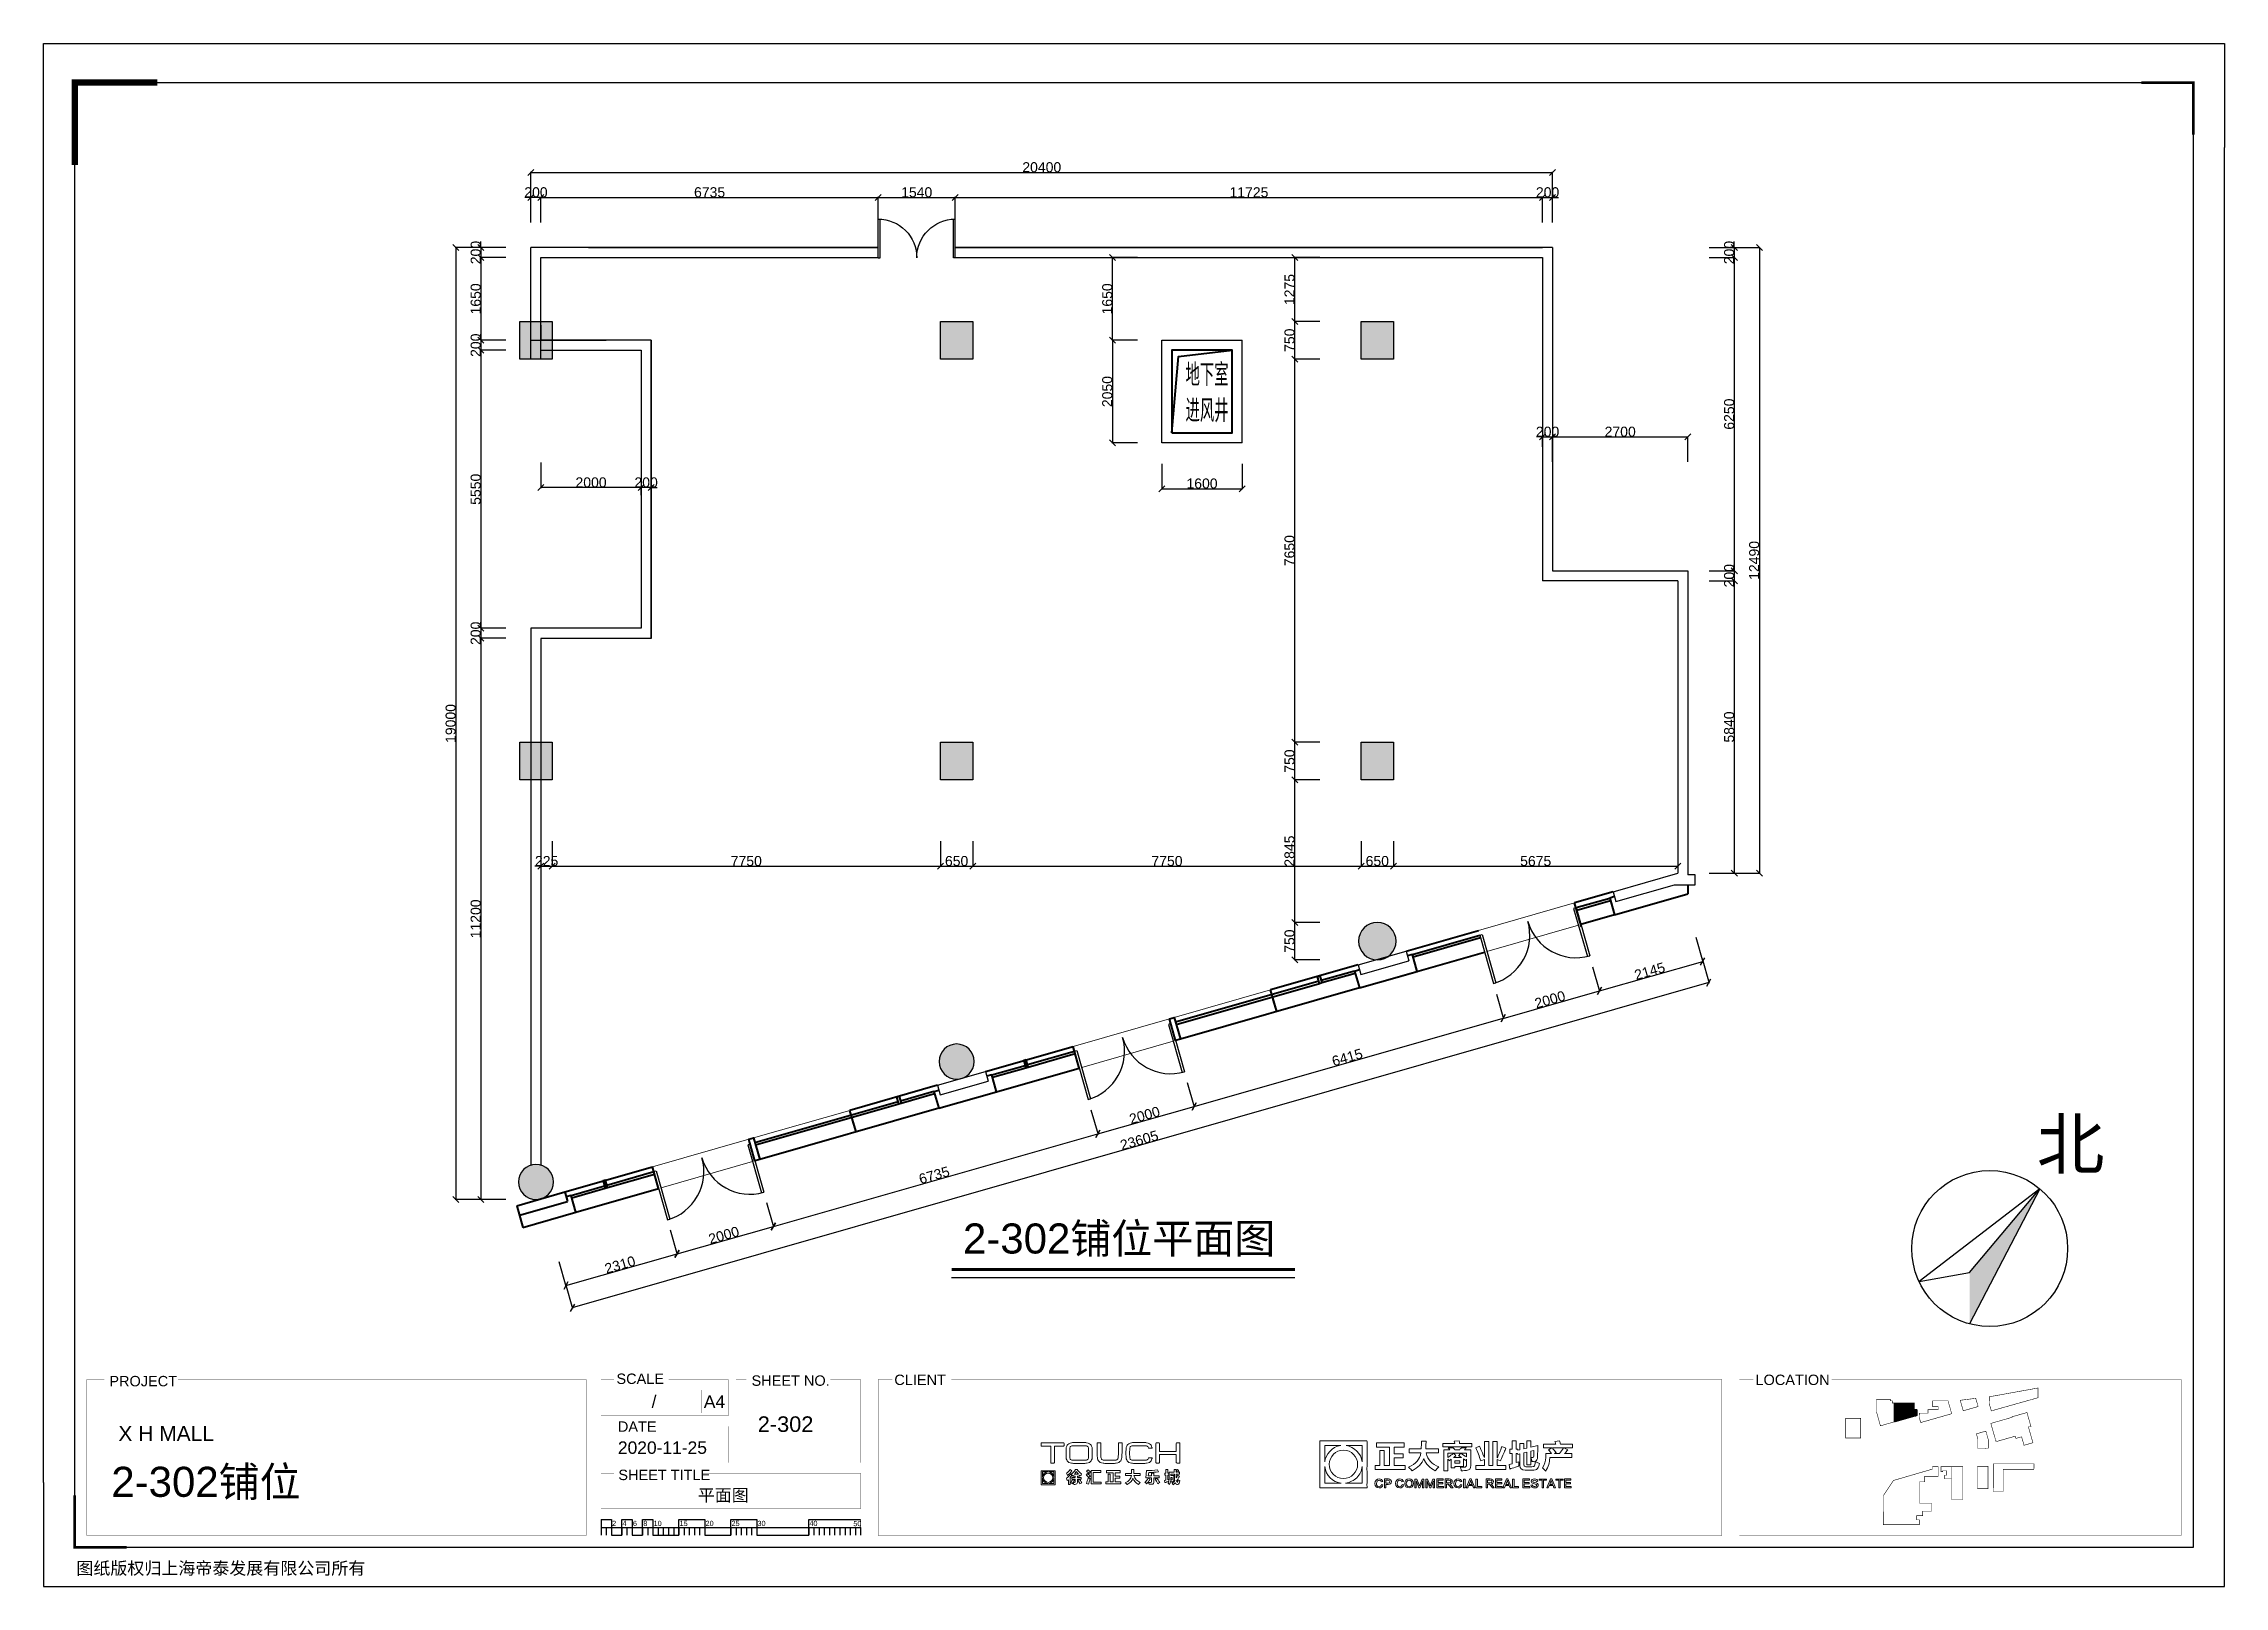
# Model space of a CAD drawing. Header units: inches. Extents: x -17552 to 25993, y -16862 to 13931.
import ezdxf
from ezdxf.enums import TextEntityAlignment as Align

# ---------------------------------------------------------------- set-up
doc = ezdxf.new("R2010")
doc.units = ezdxf.units.IN
doc.header["$MEASUREMENT"] = 0
for name, color, linetype in [('B-新增墙体', 7, 'Continuous'), ('C-墙面完成面', 23, 'Continuous'), ('DIM', 3, 'Continuous'), ('DOOR', 100, 'Continuous'), ('图层 1', 7, 'Continuous'), ('完整拼图091103--$0$0-暗柱填充', 8, 'Continuous'), ('完整拼图091103--$0$COLU', 7, 'Continuous'), ('完整拼图091103--$0$door', 2, 'Continuous'), ('完整拼图091103--$0$PUB_TEXT', 4, 'Continuous'), ('完整拼图091103--$0$UPC', 2, 'Continuous'), ('完整拼图091103--$0$WALL', 255, 'Continuous')]:
    doc.layers.add(name, color=color, linetype=linetype)
for name, color, linetype, lineweight in [('完整拼图091103--$0$A-FLOR-NIC', 51, 'Continuous', 5), ('完整拼图091103--$0$A-OPNG-EXTR-FULL', 143, 'Continuous', 40), ('完整拼图091103--$0$A-OPNG-INTR-FULL', 143, 'Continuous', 40), ('完整拼图091103--$0$A-WALL-EXTR-FULL', 4, 'Continuous', 40), ('完整拼图091103--$0$管井', 5, 'Continuous', 40)]:
    doc.layers.add(name, color=color, linetype=linetype, lineweight=lineweight)
doc.styles.add('3F_2017.02$0$H1', font='swisscl.ttf')
doc.styles.get("Standard").update_dxf_attribs({"font": 'arial.ttf'})
doc.styles.add('完整拼图091103--$0$FHZ', font='romans', dxfattribs={"width": 0.67, "bigfont": 'FHZTXT'})
doc.dimstyles.new('DIM-200MM', dxfattribs={"dimtxt": 200, "dimasz": 120, "dimexe": 10, "dimexo": 10, "dimgap": 0.7, "dimtad": 1, "dimdec": 0, "dimrnd": 5, "dimzin": 1, "dimdsep": 46, "dimtxsty": 'Standard', "dimblk": 'OBLIQUE', "dimcen": 0.5, "dimdle": 1, "dimclrd": 256, "dimclre": 256, "dimclrt": 7, "dimaunit": 1, "dimadec": 0, "dimazin": 0, "dimtfac": 1, "dimtdec": 0, "dimtix": 1, "dimtmove": 2, "dimatfit": 3, "dimfxl": 0, "dimtolj": 1, "dimtzin": 1, "dimarcsym": 0})

msp = doc.modelspace()

# ---------------------------------------------------------------- texts
for s, height, p in [('SCALE', 207.36, (-6113.8, -12821.4)), ('PROJECT', 207.36, (-16239.5, -12868.8)), ('A4', 248.83, (-4368.9, -13299.3)), ('SHEET NO.', 207.36, (-3416.6, -12858.5)), ('CLIENT', 207.36, (-564.9, -12843)), ('LOCATION', 207.36, (16630.3, -12843)), ('DATE', 207.36, (-6085.4, -13775.9)), ('SHEET TITLE', 207.36, (-6076.1, -14740.4)), ('2', 103.7, (-6200.7, -15657.1)), ('4', 103.7, (-5993.3, -15657.1)), ('6', 103.7, (-5785.9, -15657.1)), ('8', 103.7, (-5578.6, -15657.1)), ('10', 103.68, (-5371.2, -15657.1)), ('15', 103.68, (-4852.8, -15657.1)), ('20', 103.68, (-4334.4, -15657.1)), ('25', 103.68, (-3816, -15657.1)), ('30', 103.68, (-3297.6, -15657.1)), ('40', 103.68, (-2260.8, -15657.1)), ('50', 103.68, (-1383.2, -15660.8)), ('图纸版权归上海帝泰发展有限公司所有', 248.832, (-16898.3, -16624.6))]:
    msp.add_text(s, height=height).set_placement(p)
at = {"attachment_point": 1}
for s, insert, char_height in [('2-302{\\fSimSun|b0|i0|c134|p2;铺位平面图}', (806.4, -9618.4), 600), ('X H MALL', (-16059.3, -13661.3), 300)]:
    msp.add_mtext_dynamic_manual_height_columns(s, width=8169.699, gutter_width=1.2, heights=[0], dxfattribs=dict(at, insert=insert, char_height=char_height))
for tag, text, p in [('/', 'AS NOTED', (-5313.9, -13295.4)), ('2020-11-25', '2020-7-22', (-4306.7, -14217))]:
    msp.add_attdef(tag, text=text, height=248.83).set_placement(p, align=Align.RIGHT)
for tag, p, s, height in [('2-302', (-3292.2, -13779.6), 'SHEET NO.', 311.04), ('2-302铺位', (-16199.8, -15074.9), '###############', 600), ('平面图', (-4490.1, -15165.9), 'SHEET-TITLE', 248.832)]:
    msp.add_attdef(tag, p, s, height=height)
at = {"layer": '完整拼图091103--$0$PUB_TEXT', "color": 0, "linetype": 'ByBlock', "ltscale": 5, "style": '完整拼图091103--$0$FHZ', "width": 0.67}
for s, p in [('地下室', (5249.8, 7096)), ('进风井', (5249.8, 6378))]:
    msp.add_text(s, height=450, dxfattribs=at).set_placement(p)

# ---------------------------------------------------------------- blocks, each defined once
blk = doc.blocks.new('3F_2017.02$0$A$C11E260BE')
blk.add_hatch(color=256).paths.add_polyline_path([(5592, 3026), (8455, 1855), (2523, 8881)])
for p, q in [((5592, 3026), (2523, 8881)), ((2523, 8881), (8455, 1855)), ((2523, 8881), (4926, 5))]:
    blk.add_line(p, q)
at = {"ltscale": 0.1}
blk.add_line((4926, 5), (5592, 3026), dxfattribs=at)
blk.add_circle((4709, 4709), 4709)
at = {"style": '3F_2017.02$0$H1'}
blk.add_text('北', height=3000, rotation=67.63141, dxfattribs=at).set_placement((1339, 9169))
blk = doc.blocks.new('block 47')
at = {"layer": '图层 1', "lineweight": 0}
for points in [[(122.06, -57.89), (122.06, -56.7), (123.44, -56.7), (123.44, -52.04), (124.83, -52.04), (124.83, -56.7), (126.49, -56.7), (126.49, -51.01), (122.45, -51.01), (122.45, -49.7), (130.99, -49.7), (130.99, -51.01), (127.87, -51.01), (127.87, -53.06), (130.64, -53.06), (130.64, -54.37), (127.87, -54.37), (127.87, -56.7), (131.31, -56.7), (131.31, -57.89), (122.06, -57.89)], [(146.62, -55.95), (148.08, -55.95), (148.08, -55.2), (146.62, -55.2), (146.62, -55.95)]]:
    blk.add_lwpolyline(points, dxfattribs=at)
for points, knots in [([(132.5, -52.83), (132.5, -52.83), (132.5, -51.52), (132.5, -51.52), (132.5, -51.52), (136.22, -51.52), (136.22, -51.52), (136.27, -50.84), (136.3, -50.05), (136.3, -49.15), (136.3, -49.15), (137.72, -49.15), (137.72, -49.15), (137.72, -49.44), (137.71, -49.84), (137.68, -50.34), (137.68, -50.89), (137.67, -51.29), (137.64, -51.52), (137.64, -51.52), (141.51, -51.52), (141.51, -51.52), (141.51, -51.52), (141.51, -52.83), (141.51, -52.83), (141.51, -52.83), (137.72, -52.83), (137.72, -52.83), (138.27, -54.94), (139.59, -56.35), (141.67, -57.06), (141.2, -57.5), (140.83, -57.91), (140.57, -58.28), (138.83, -57.47), (137.64, -56.2), (137.01, -54.49), (136.48, -56.1), (135.28, -57.37), (133.41, -58.32), (133.38, -58.3), (133.33, -58.23), (133.25, -58.12), (132.91, -57.73), (132.61, -57.43), (132.34, -57.22), (134.64, -56.19), (135.89, -54.72), (136.1, -52.83), (136.1, -52.83), (132.5, -52.83), (132.5, -52.83)], [0, 0, 0, 0, 1, 1, 1, 2, 2, 2, 3, 3, 3, 4, 4, 4, 5, 5, 5, 6, 6, 6, 7, 7, 7, 8, 8, 8, 9, 9, 9, 10, 10, 10, 11, 11, 11, 12, 12, 12, 13, 13, 13, 14, 14, 14, 15, 15, 15, 16, 16, 16, 17, 17, 17, 17]), ([(142.86, -50.97), (142.86, -50.97), (142.86, -49.94), (142.86, -49.94), (142.86, -49.94), (146.58, -49.94), (146.58, -49.94), (146.58, -49.91), (146.57, -49.86), (146.54, -49.78), (146.49, -49.62), (146.43, -49.41), (146.38, -49.15), (146.38, -49.15), (147.96, -49.11), (147.96, -49.11), (147.96, -49.37), (147.99, -49.65), (148.04, -49.94), (148.04, -49.94), (151.8, -49.94), (151.8, -49.94), (151.8, -49.94), (151.8, -50.97), (151.8, -50.97), (151.8, -50.97), (142.86, -50.97), (142.86, -50.97)], [0, 0, 0, 0, 1, 1, 1, 2, 2, 2, 3, 3, 3, 4, 4, 4, 5, 5, 5, 6, 6, 6, 7, 7, 7, 8, 8, 8, 9, 9, 9, 9]), ([(143.22, -58.28), (143.22, -58.28), (143.22, -51.84), (143.22, -51.84), (143.22, -51.84), (145.08, -51.84), (145.08, -51.84), (145.02, -51.76), (144.95, -51.65), (144.84, -51.52), (144.71, -51.36), (144.62, -51.26), (144.56, -51.21), (144.56, -51.21), (146.11, -51.21), (146.11, -51.21), (146.16, -51.26), (146.24, -51.36), (146.34, -51.52), (146.45, -51.65), (146.53, -51.76), (146.58, -51.84), (146.58, -51.84), (148.08, -51.84), (148.08, -51.84), (148.13, -51.79), (148.2, -51.69), (148.28, -51.56), (148.38, -51.46), (148.5, -51.34), (148.64, -51.21), (148.64, -51.21), (150.14, -51.21), (150.14, -51.21), (149.95, -51.44), (149.76, -51.65), (149.54, -51.84), (149.54, -51.84), (151.48, -51.84), (151.48, -51.84), (151.48, -51.84), (151.48, -56.7), (151.48, -56.7), (151.48, -57.62), (151.06, -58.12), (150.22, -58.2), (149.87, -58.26), (149.32, -58.28), (148.56, -58.28), (148.48, -57.75), (148.4, -57.39), (148.32, -57.18), (148.53, -57.2), (148.89, -57.22), (149.39, -57.22), (149.94, -57.22), (150.22, -56.95), (150.22, -56.42), (150.22, -56.42), (150.22, -54.76), (150.22, -54.76), (150.22, -54.76), (149.94, -55.12), (149.94, -55.12), (149.7, -54.96), (149.47, -54.8), (149.23, -54.65), (149.23, -54.65), (149.23, -56.98), (149.23, -56.98), (149.23, -56.98), (146.62, -56.98), (146.62, -56.98), (146.62, -56.98), (146.62, -57.37), (146.62, -57.37), (146.62, -57.37), (145.43, -57.37), (145.43, -57.37), (145.43, -57.37), (145.43, -54.76), (145.43, -54.76), (145.38, -54.82), (145.29, -54.88), (145.16, -54.96), (145.02, -55.07), (144.92, -55.15), (144.84, -55.2), (144.81, -55.15), (144.73, -55.03), (144.6, -54.84), (144.73, -55), (144.7, -54.95), (144.48, -54.69), (144.48, -54.69), (144.48, -58.28), (144.48, -58.28), (144.48, -58.28), (143.22, -58.28), (143.22, -58.28)], [0, 0, 0, 0, 1, 1, 1, 2, 2, 2, 3, 3, 3, 4, 4, 4, 5, 5, 5, 6, 6, 6, 7, 7, 7, 8, 8, 8, 9, 9, 9, 10, 10, 10, 11, 11, 11, 12, 12, 12, 13, 13, 13, 14, 14, 14, 15, 15, 15, 16, 16, 16, 17, 17, 17, 18, 18, 18, 19, 19, 19, 20, 20, 20, 21, 21, 21, 22, 22, 22, 23, 23, 23, 24, 24, 24, 25, 25, 25, 26, 26, 26, 27, 27, 27, 28, 28, 28, 29, 29, 29, 30, 30, 30, 31, 31, 31, 32, 32, 32, 33, 33, 33, 33]), ([(146.26, -52.91), (146.26, -52.91), (146.94, -53.66), (146.94, -53.66), (146.7, -53.87), (146.45, -54.05), (146.18, -54.21), (146.18, -54.21), (148.64, -54.21), (148.64, -54.21), (148.48, -54.13), (148.27, -54), (148, -53.82), (147.87, -53.74), (147.78, -53.68), (147.73, -53.66), (147.73, -53.66), (148.36, -52.95), (148.36, -52.95), (148.99, -53.29), (149.61, -53.66), (150.22, -54.05), (150.22, -54.05), (150.22, -52.87), (150.22, -52.87), (150.22, -52.87), (144.48, -52.87), (144.48, -52.87), (144.48, -52.87), (144.48, -54.17), (144.48, -54.17), (144.8, -53.96), (145.24, -53.66), (145.79, -53.26), (146, -53.1), (146.16, -52.99), (146.26, -52.91)], [0, 0, 0, 0, 1, 1, 1, 2, 2, 2, 3, 3, 3, 4, 4, 4, 5, 5, 5, 6, 6, 6, 7, 7, 7, 8, 8, 8, 9, 9, 9, 10, 10, 10, 11, 11, 11, 12, 12, 12, 12]), ([(155.68, -54.25), (155.68, -54.25), (155.68, -49.31), (155.68, -49.31), (155.68, -49.31), (157.06, -49.31), (157.06, -49.31), (157.06, -49.31), (157.06, -56.7), (157.06, -56.7), (157.06, -56.7), (158.25, -56.7), (158.25, -56.7), (158.25, -56.7), (158.25, -49.31), (158.25, -49.31), (158.25, -49.31), (159.59, -49.31), (159.59, -49.31), (159.59, -49.31), (159.59, -54.37), (159.59, -54.37), (160.12, -53.37), (160.62, -52.19), (161.09, -50.85), (161.09, -50.85), (162.32, -51.36), (162.32, -51.36), (162.06, -52.02), (161.59, -53.09), (160.94, -54.57), (160.8, -54.88), (160.7, -55.12), (160.62, -55.28), (160.62, -55.28), (159.59, -54.8), (159.59, -54.8), (159.59, -54.8), (159.59, -56.7), (159.59, -56.7), (159.59, -56.7), (162.32, -56.7), (162.32, -56.7), (162.32, -56.7), (162.32, -57.89), (162.32, -57.89), (162.32, -57.89), (153.03, -57.89), (153.03, -57.89), (153.03, -57.89), (153.03, -56.7), (153.03, -56.7), (153.03, -56.7), (155.68, -56.7), (155.68, -56.7), (155.68, -56.7), (155.68, -54.84), (155.68, -54.84), (155.68, -54.84), (154.61, -55.28), (154.61, -55.28), (154.11, -53.8), (153.59, -52.46), (153.07, -51.25), (153.07, -51.25), (154.21, -50.73), (154.21, -50.73), (154.29, -50.94), (154.43, -51.27), (154.61, -51.72), (154.87, -52.3), (155.23, -53.14), (155.68, -54.25)], [0, 0, 0, 0, 1, 1, 1, 2, 2, 2, 3, 3, 3, 4, 4, 4, 5, 5, 5, 6, 6, 6, 7, 7, 7, 8, 8, 8, 9, 9, 9, 10, 10, 10, 11, 11, 11, 12, 12, 12, 13, 13, 13, 14, 14, 14, 15, 15, 15, 16, 16, 16, 17, 17, 17, 18, 18, 18, 19, 19, 19, 20, 20, 20, 21, 21, 21, 22, 22, 22, 23, 23, 23, 24, 24, 24, 24]), ([(168.73, -51.36), (168.73, -51.36), (168.73, -49.11), (168.73, -49.11), (168.73, -49.11), (169.99, -49.11), (169.99, -49.11), (169.99, -49.11), (169.99, -51.05), (169.99, -51.05), (169.99, -51.05), (172.17, -50.57), (172.17, -50.57), (172.17, -51.07), (172.15, -51.72), (172.13, -52.51), (172.1, -53.01), (172.09, -53.54), (172.09, -54.09), (172.06, -54.8), (171.81, -55.23), (171.34, -55.36), (171.02, -55.38), (170.69, -55.42), (170.35, -55.48), (170.27, -55.05), (170.16, -54.65), (170.03, -54.25), (170.27, -54.25), (170.47, -54.25), (170.63, -54.25), (170.84, -54.22), (170.94, -54.09), (170.94, -53.85), (170.97, -53.46), (170.98, -52.85), (170.98, -52.04), (170.98, -52.04), (169.99, -52.27), (169.99, -52.27), (169.99, -52.27), (169.99, -56.5), (169.99, -56.5), (169.99, -56.5), (168.73, -56.5), (168.73, -56.5), (168.73, -56.5), (168.73, -52.59), (168.73, -52.59), (168.73, -52.59), (167.86, -52.79), (167.86, -52.79), (167.86, -52.79), (167.86, -56.54), (167.86, -56.54), (167.88, -56.86), (168.1, -57.03), (168.49, -57.06), (168.49, -57.06), (170.31, -57.06), (170.31, -57.06), (170.86, -57.06), (171.17, -56.91), (171.22, -56.62), (171.3, -56.28), (171.35, -55.91), (171.38, -55.52), (171.59, -55.62), (171.86, -55.74), (172.21, -55.87), (172.42, -55.95), (172.58, -56.02), (172.68, -56.07), (172.52, -56.7), (172.39, -57.12), (172.29, -57.33), (172.05, -57.83), (171.61, -58.08), (170.98, -58.08), (170.98, -58.08), (168.21, -58.08), (168.21, -58.08), (167.16, -58.08), (166.62, -57.62), (166.59, -56.7), (166.59, -56.7), (166.59, -53.1), (166.59, -53.1), (166.59, -53.1), (166, -53.26), (166, -53.26), (166, -53.26), (165.92, -52.95), (165.92, -52.95), (165.92, -52.95), (165.49, -52.95), (165.49, -52.95), (165.49, -52.95), (165.49, -55.79), (165.49, -55.79), (165.78, -55.71), (166.05, -55.63), (166.32, -55.55), (166.29, -55.82), (166.29, -56.25), (166.32, -56.86), (166.08, -56.94), (165.74, -57.06), (165.29, -57.22), (164.52, -57.43), (163.94, -57.61), (163.55, -57.77), (163.55, -57.77), (163.31, -56.42), (163.31, -56.42), (163.63, -56.35), (163.93, -56.27), (164.22, -56.19), (164.22, -56.19), (164.22, -52.95), (164.22, -52.95), (164.22, -52.95), (163.51, -52.95), (163.51, -52.95), (163.51, -52.95), (163.51, -51.64), (163.51, -51.64), (163.51, -51.64), (164.22, -51.64), (164.22, -51.64), (164.22, -51.64), (164.22, -49.11), (164.22, -49.11), (164.22, -49.11), (165.49, -49.11), (165.49, -49.11), (165.49, -49.11), (165.49, -51.64), (165.49, -51.64), (165.49, -51.64), (166.04, -51.64), (166.04, -51.64), (166.04, -51.64), (166.04, -52), (166.04, -52), (166.04, -52), (166.59, -51.84), (166.59, -51.84), (166.59, -51.84), (166.59, -49.94), (166.59, -49.94), (166.59, -49.94), (167.86, -49.94), (167.86, -49.94), (167.86, -49.94), (167.86, -51.56), (167.86, -51.56), (167.86, -51.56), (168.73, -51.36), (168.73, -51.36)], [0, 0, 0, 0, 1, 1, 1, 2, 2, 2, 3, 3, 3, 4, 4, 4, 5, 5, 5, 6, 6, 6, 7, 7, 7, 8, 8, 8, 9, 9, 9, 10, 10, 10, 11, 11, 11, 12, 12, 12, 13, 13, 13, 14, 14, 14, 15, 15, 15, 16, 16, 16, 17, 17, 17, 18, 18, 18, 19, 19, 19, 20, 20, 20, 21, 21, 21, 22, 22, 22, 23, 23, 23, 24, 24, 24, 25, 25, 25, 26, 26, 26, 27, 27, 27, 28, 28, 28, 29, 29, 29, 30, 30, 30, 31, 31, 31, 32, 32, 32, 33, 33, 33, 34, 34, 34, 35, 35, 35, 36, 36, 36, 37, 37, 37, 38, 38, 38, 39, 39, 39, 40, 40, 40, 41, 41, 41, 42, 42, 42, 43, 43, 43, 44, 44, 44, 45, 45, 45, 46, 46, 46, 47, 47, 47, 48, 48, 48, 49, 49, 49, 50, 50, 50, 51, 51, 51, 52, 52, 52, 53, 53, 53, 53]), ([(174.58, -54.25), (174.58, -54.25), (174.58, -52.99), (174.58, -52.99), (174.58, -52.99), (176.4, -52.99), (176.4, -52.99), (176.38, -52.96), (176.34, -52.92), (176.28, -52.87), (176.1, -52.63), (175.82, -52.3), (175.45, -51.88), (175.45, -51.88), (176.44, -51.29), (176.44, -51.29), (176.44, -51.29), (173.95, -51.29), (173.95, -51.29), (173.95, -51.29), (173.95, -50.1), (173.95, -50.1), (173.95, -50.1), (177.71, -50.1), (177.71, -50.1), (177.68, -50.02), (177.64, -49.9), (177.59, -49.74), (177.51, -49.53), (177.44, -49.39), (177.39, -49.31), (177.39, -49.31), (178.89, -49.07), (178.89, -49.07), (178.97, -49.47), (179.06, -49.81), (179.17, -50.1), (179.17, -50.1), (182.81, -50.1), (182.81, -50.1), (182.81, -50.1), (182.81, -51.29), (182.81, -51.29), (182.81, -51.29), (180.2, -51.29), (180.2, -51.29), (180.2, -51.29), (181.42, -51.88), (181.42, -51.88), (181.03, -52.35), (180.7, -52.72), (180.43, -52.99), (180.43, -52.99), (182.65, -52.99), (182.65, -52.99), (182.65, -52.99), (182.65, -54.17), (182.65, -54.17), (182.65, -54.17), (175.81, -54.17), (175.81, -54.17), (175.81, -54.17), (175.81, -54.41), (175.81, -54.41), (175.81, -55.75), (175.4, -57.08), (174.58, -58.4), (174.35, -58.14), (174.02, -57.81), (173.6, -57.41), (174.2, -56.41), (174.53, -55.36), (174.58, -54.25)], [0, 0, 0, 0, 1, 1, 1, 2, 2, 2, 3, 3, 3, 4, 4, 4, 5, 5, 5, 6, 6, 6, 7, 7, 7, 8, 8, 8, 9, 9, 9, 10, 10, 10, 11, 11, 11, 12, 12, 12, 13, 13, 13, 14, 14, 14, 15, 15, 15, 16, 16, 16, 17, 17, 17, 18, 18, 18, 19, 19, 19, 20, 20, 20, 21, 21, 21, 22, 22, 22, 23, 23, 23, 24, 24, 24, 24]), ([(177.83, -52.71), (177.83, -52.71), (177.35, -52.99), (177.35, -52.99), (177.35, -52.99), (178.89, -52.99), (178.89, -52.99), (179.29, -52.48), (179.68, -51.92), (180.08, -51.29), (180.08, -51.29), (176.64, -51.29), (176.64, -51.29), (176.74, -51.39), (176.9, -51.58), (177.11, -51.84), (177.4, -52.21), (177.64, -52.5), (177.83, -52.71)], [0, 0, 0, 0, 1, 1, 1, 2, 2, 2, 3, 3, 3, 4, 4, 4, 5, 5, 5, 6, 6, 6, 6])]:
    blk.add_open_spline(points, degree=3, knots=knots, dxfattribs=at)
blk = doc.blocks.new('block 48')
at = {"layer": '图层 1', "lineweight": 0}
for points in [[(141.43, -63.17), (143.09, -63.17), (143.09, -63.54), (140.99, -63.54), (140.99, -60.84), (143.02, -60.84), (143.02, -61.25), (141.43, -61.25), (141.43, -61.96), (142.93, -61.96), (142.93, -62.35), (141.43, -62.35), (141.43, -63.17)], [(149.29, -60.86), (149.73, -60.86), (149.73, -63.54), (149.29, -63.54), (149.29, -60.86)], [(152.3, -63.54), (152.05, -62.89), (150.84, -62.89), (150.57, -63.54), (150.1, -63.54), (151.23, -60.84), (151.66, -60.84), (152.78, -63.54), (152.3, -63.54)], [(153.09, -60.86), (153.54, -60.86), (153.54, -63.17), (154.89, -63.17), (154.89, -63.54), (153.09, -63.54), (153.09, -60.86)], [(159.52, -63.17), (161.18, -63.17), (161.18, -63.54), (159.08, -63.54), (159.08, -60.84), (161.12, -60.84), (161.12, -61.25), (159.52, -61.25), (159.52, -61.96), (161.03, -61.96), (161.03, -62.35), (159.52, -62.35), (159.52, -63.17)], [(163.61, -63.54), (163.35, -62.89), (162.15, -62.89), (161.87, -63.54), (161.41, -63.54), (162.54, -60.84), (162.96, -60.84), (164.09, -63.54), (163.61, -63.54)], [(164.4, -60.86), (164.85, -60.86), (164.85, -63.17), (166.2, -63.17), (166.2, -63.54), (164.4, -63.54), (164.4, -60.86)], [(168, -63.17), (169.66, -63.17), (169.66, -63.54), (167.56, -63.54), (167.56, -60.84), (169.59, -60.84), (169.59, -61.25), (168, -61.25), (168, -61.96), (169.5, -61.96), (169.5, -62.35), (168, -62.35), (168, -63.17)], [(174.81, -61.25), (173.91, -61.25), (173.91, -63.54), (173.47, -63.54), (173.47, -61.25), (172.56, -61.25), (172.56, -60.86), (174.81, -60.86), (174.81, -61.25)], [(177.12, -63.54), (176.86, -62.89), (175.65, -62.89), (175.38, -63.54), (174.91, -63.54), (176.04, -60.84), (176.47, -60.84), (177.6, -63.54), (177.12, -63.54)], [(179.95, -61.25), (179.06, -61.25), (179.06, -63.54), (178.62, -63.54), (178.62, -61.25), (177.71, -61.25), (177.71, -60.86), (179.95, -60.86), (179.95, -61.25)], [(180.77, -63.17), (182.43, -63.17), (182.43, -63.54), (180.33, -63.54), (180.33, -60.84), (182.37, -60.84), (182.37, -61.25), (180.77, -61.25), (180.77, -61.96), (182.28, -61.96), (182.28, -62.35), (180.77, -62.35), (180.77, -63.17)]]:
    blk.add_lwpolyline(points, dxfattribs=at)
for points, knots in [([(124.4, -61.6), (124.4, -61.6), (123.93, -61.73), (123.93, -61.73), (123.81, -61.4), (123.58, -61.23), (123.25, -61.21), (122.74, -61.23), (122.47, -61.57), (122.44, -62.21), (122.45, -62.86), (122.71, -63.19), (123.22, -63.21), (123.63, -63.22), (123.88, -63), (123.97, -62.57), (123.97, -62.57), (124.45, -62.69), (124.45, -62.69), (124.3, -63.29), (123.89, -63.59), (123.23, -63.58), (122.41, -63.57), (121.99, -63.11), (121.97, -62.21), (121.99, -61.3), (122.42, -60.83), (123.27, -60.81), (123.81, -60.81), (124.19, -61.08), (124.4, -61.6)], [0, 0, 0, 0, 1, 1, 1, 2, 2, 2, 3, 3, 3, 4, 4, 4, 5, 5, 5, 6, 6, 6, 7, 7, 7, 8, 8, 8, 9, 9, 9, 10, 10, 10, 10]), ([(126.08, -62.51), (126.08, -62.51), (125.35, -62.51), (125.35, -62.51), (125.35, -62.51), (125.35, -63.54), (125.35, -63.54), (125.35, -63.54), (124.9, -63.54), (124.9, -63.54), (124.9, -63.54), (124.9, -60.84), (124.9, -60.84), (124.9, -60.84), (126.1, -60.84), (126.1, -60.84), (126.69, -60.87), (127.01, -61.14), (127.05, -61.66), (127.04, -62.22), (126.72, -62.5), (126.08, -62.51)], [0, 0, 0, 0, 1, 1, 1, 2, 2, 2, 3, 3, 3, 4, 4, 4, 5, 5, 5, 6, 6, 6, 7, 7, 7, 7]), ([(126.04, -61.25), (126.04, -61.25), (125.35, -61.25), (125.35, -61.25), (125.35, -61.25), (125.35, -62.12), (125.35, -62.12), (125.35, -62.12), (126.04, -62.12), (126.04, -62.12), (126.41, -62.12), (126.6, -61.97), (126.6, -61.66), (126.58, -61.39), (126.39, -61.26), (126.04, -61.25)], [0, 0, 0, 0, 1, 1, 1, 2, 2, 2, 3, 3, 3, 4, 4, 4, 5, 5, 5, 5]), ([(130.77, -61.6), (130.77, -61.6), (130.3, -61.73), (130.3, -61.73), (130.18, -61.4), (129.95, -61.23), (129.62, -61.21), (129.11, -61.23), (128.84, -61.57), (128.81, -62.21), (128.82, -62.86), (129.08, -63.19), (129.59, -63.21), (130, -63.22), (130.25, -63), (130.34, -62.57), (130.34, -62.57), (130.82, -62.69), (130.82, -62.69), (130.67, -63.29), (130.26, -63.59), (129.6, -63.58), (128.78, -63.57), (128.36, -63.11), (128.34, -62.21), (128.36, -61.3), (128.79, -60.83), (129.64, -60.81), (130.18, -60.81), (130.55, -61.08), (130.77, -61.6)], [0, 0, 0, 0, 1, 1, 1, 2, 2, 2, 3, 3, 3, 4, 4, 4, 5, 5, 5, 6, 6, 6, 7, 7, 7, 8, 8, 8, 9, 9, 9, 10, 10, 10, 10]), ([(132.51, -60.81), (133.34, -60.86), (133.78, -61.32), (133.84, -62.19), (133.81, -63.09), (133.36, -63.56), (132.49, -63.58), (131.64, -63.54), (131.2, -63.08), (131.16, -62.21), (131.21, -61.32), (131.66, -60.85), (132.51, -60.81)], [0, 0, 0, 0, 1, 1, 1, 2, 2, 2, 3, 3, 3, 4, 4, 4, 4]), ([(132.47, -63.22), (133.05, -63.19), (133.35, -62.86), (133.37, -62.21), (133.33, -61.58), (133.04, -61.25), (132.5, -61.19), (131.95, -61.24), (131.65, -61.58), (131.62, -62.21), (131.64, -62.84), (131.93, -63.18), (132.47, -63.22)], [0, 0, 0, 0, 1, 1, 1, 2, 2, 2, 3, 3, 3, 4, 4, 4, 4]), ([(136.5, -60.86), (136.5, -60.86), (137.03, -60.86), (137.03, -60.86), (137.03, -60.86), (137.03, -63.54), (137.03, -63.54), (137.03, -63.54), (136.62, -63.54), (136.62, -63.54), (136.62, -63.54), (136.62, -61.95), (136.62, -61.95), (136.62, -61.82), (136.63, -61.62), (136.66, -61.36), (136.66, -61.36), (136.64, -61.36), (136.64, -61.36), (136.61, -61.52), (136.56, -61.67), (136.49, -61.83), (136.49, -61.83), (135.83, -63.54), (135.83, -63.54), (135.83, -63.54), (135.52, -63.54), (135.52, -63.54), (135.52, -63.54), (134.84, -61.83), (134.84, -61.83), (134.78, -61.66), (134.73, -61.5), (134.7, -61.36), (134.7, -61.36), (134.68, -61.36), (134.68, -61.36), (134.7, -61.56), (134.71, -61.76), (134.71, -61.95), (134.71, -61.95), (134.71, -63.54), (134.71, -63.54), (134.71, -63.54), (134.31, -63.54), (134.31, -63.54), (134.31, -63.54), (134.31, -60.86), (134.31, -60.86), (134.31, -60.86), (134.84, -60.86), (134.84, -60.86), (134.84, -60.86), (135.57, -62.67), (135.57, -62.67), (135.58, -62.72), (135.6, -62.79), (135.65, -62.89), (135.65, -62.94), (135.66, -62.97), (135.67, -62.99), (135.71, -62.86), (135.75, -62.76), (135.79, -62.67), (135.79, -62.67), (136.5, -60.86), (136.5, -60.86)], [0, 0, 0, 0, 1, 1, 1, 2, 2, 2, 3, 3, 3, 4, 4, 4, 5, 5, 5, 6, 6, 6, 7, 7, 7, 8, 8, 8, 9, 9, 9, 10, 10, 10, 11, 11, 11, 12, 12, 12, 13, 13, 13, 14, 14, 14, 15, 15, 15, 16, 16, 16, 17, 17, 17, 18, 18, 18, 19, 19, 19, 20, 20, 20, 21, 21, 21, 22, 22, 22, 22]), ([(139.84, -60.86), (139.84, -60.86), (140.37, -60.86), (140.37, -60.86), (140.37, -60.86), (140.37, -63.54), (140.37, -63.54), (140.37, -63.54), (139.96, -63.54), (139.96, -63.54), (139.96, -63.54), (139.96, -61.95), (139.96, -61.95), (139.96, -61.82), (139.97, -61.62), (140, -61.36), (140, -61.36), (139.98, -61.36), (139.98, -61.36), (139.95, -61.52), (139.9, -61.67), (139.83, -61.83), (139.83, -61.83), (139.17, -63.54), (139.17, -63.54), (139.17, -63.54), (138.85, -63.54), (138.85, -63.54), (138.85, -63.54), (138.18, -61.83), (138.18, -61.83), (138.12, -61.66), (138.07, -61.5), (138.04, -61.36), (138.04, -61.36), (138.02, -61.36), (138.02, -61.36), (138.04, -61.56), (138.05, -61.76), (138.05, -61.95), (138.05, -61.95), (138.05, -63.54), (138.05, -63.54), (138.05, -63.54), (137.65, -63.54), (137.65, -63.54), (137.65, -63.54), (137.65, -60.86), (137.65, -60.86), (137.65, -60.86), (138.18, -60.86), (138.18, -60.86), (138.18, -60.86), (138.91, -62.67), (138.91, -62.67), (138.92, -62.72), (138.94, -62.79), (138.98, -62.89), (138.99, -62.94), (139, -62.97), (139.01, -62.99), (139.05, -62.86), (139.09, -62.76), (139.13, -62.67), (139.13, -62.67), (139.84, -60.86), (139.84, -60.86)], [0, 0, 0, 0, 1, 1, 1, 2, 2, 2, 3, 3, 3, 4, 4, 4, 5, 5, 5, 6, 6, 6, 7, 7, 7, 8, 8, 8, 9, 9, 9, 10, 10, 10, 11, 11, 11, 12, 12, 12, 13, 13, 13, 14, 14, 14, 15, 15, 15, 16, 16, 16, 17, 17, 17, 18, 18, 18, 19, 19, 19, 20, 20, 20, 21, 21, 21, 22, 22, 22, 22]), ([(146.09, -63.54), (146.09, -63.54), (145.49, -63.54), (145.49, -63.54), (145.49, -63.54), (144.58, -62.4), (144.58, -62.4), (144.58, -62.4), (144.04, -62.4), (144.04, -62.4), (144.04, -62.4), (144.04, -63.54), (144.04, -63.54), (144.04, -63.54), (143.6, -63.54), (143.6, -63.54), (143.6, -63.54), (143.6, -60.84), (143.6, -60.84), (143.6, -60.84), (144.86, -60.84), (144.86, -60.84), (145.46, -60.86), (145.78, -61.12), (145.8, -61.61), (145.8, -62.05), (145.57, -62.31), (145.09, -62.38), (145.09, -62.38), (146.09, -63.54), (146.09, -63.54)], [0, 0, 0, 0, 1, 1, 1, 2, 2, 2, 3, 3, 3, 4, 4, 4, 5, 5, 5, 6, 6, 6, 7, 7, 7, 8, 8, 8, 9, 9, 9, 10, 10, 10, 10]), ([(144.04, -61.25), (144.04, -61.25), (144.04, -62), (144.04, -62), (144.04, -62), (144.78, -62), (144.78, -62), (145.17, -62), (145.36, -61.87), (145.35, -61.6), (145.34, -61.37), (145.15, -61.26), (144.78, -61.25), (144.78, -61.25), (144.04, -61.25), (144.04, -61.25)], [0, 0, 0, 0, 1, 1, 1, 2, 2, 2, 3, 3, 3, 4, 4, 4, 5, 5, 5, 5]), ([(148.74, -61.6), (148.74, -61.6), (148.27, -61.73), (148.27, -61.73), (148.15, -61.4), (147.92, -61.23), (147.59, -61.21), (147.08, -61.23), (146.81, -61.57), (146.78, -62.21), (146.79, -62.86), (147.05, -63.19), (147.56, -63.21), (147.97, -63.22), (148.22, -63), (148.31, -62.57), (148.31, -62.57), (148.79, -62.69), (148.79, -62.69), (148.64, -63.29), (148.23, -63.59), (147.57, -63.58), (146.75, -63.57), (146.33, -63.11), (146.31, -62.21), (146.33, -61.3), (146.76, -60.83), (147.61, -60.81), (148.15, -60.81), (148.53, -61.08), (148.74, -61.6)], [0, 0, 0, 0, 1, 1, 1, 2, 2, 2, 3, 3, 3, 4, 4, 4, 5, 5, 5, 6, 6, 6, 7, 7, 7, 8, 8, 8, 9, 9, 9, 10, 10, 10, 10]), ([(150.99, -62.51), (150.99, -62.51), (151.89, -62.51), (151.89, -62.51), (151.89, -62.51), (151.53, -61.56), (151.53, -61.56), (151.48, -61.45), (151.46, -61.36), (151.46, -61.3), (151.46, -61.3), (151.45, -61.3), (151.45, -61.3), (151.44, -61.38), (151.41, -61.46), (151.37, -61.56), (151.37, -61.56), (150.99, -62.51), (150.99, -62.51)], [0, 0, 0, 0, 1, 1, 1, 2, 2, 2, 3, 3, 3, 4, 4, 4, 5, 5, 5, 6, 6, 6, 6]), ([(158.75, -63.54), (158.75, -63.54), (158.16, -63.54), (158.16, -63.54), (158.16, -63.54), (157.25, -62.4), (157.25, -62.4), (157.25, -62.4), (156.7, -62.4), (156.7, -62.4), (156.7, -62.4), (156.7, -63.54), (156.7, -63.54), (156.7, -63.54), (156.26, -63.54), (156.26, -63.54), (156.26, -63.54), (156.26, -60.84), (156.26, -60.84), (156.26, -60.84), (157.52, -60.84), (157.52, -60.84), (158.13, -60.86), (158.44, -61.12), (158.47, -61.61), (158.47, -62.05), (158.23, -62.31), (157.75, -62.38), (157.75, -62.38), (158.75, -63.54), (158.75, -63.54)], [0, 0, 0, 0, 1, 1, 1, 2, 2, 2, 3, 3, 3, 4, 4, 4, 5, 5, 5, 6, 6, 6, 7, 7, 7, 8, 8, 8, 9, 9, 9, 10, 10, 10, 10]), ([(156.7, -61.25), (156.7, -61.25), (156.7, -62), (156.7, -62), (156.7, -62), (157.44, -62), (157.44, -62), (157.83, -62), (158.02, -61.87), (158.01, -61.6), (158, -61.37), (157.81, -61.26), (157.44, -61.25), (157.44, -61.25), (156.7, -61.25), (156.7, -61.25)], [0, 0, 0, 0, 1, 1, 1, 2, 2, 2, 3, 3, 3, 4, 4, 4, 5, 5, 5, 5]), ([(162.3, -62.51), (162.3, -62.51), (163.2, -62.51), (163.2, -62.51), (163.2, -62.51), (162.83, -61.56), (162.83, -61.56), (162.79, -61.45), (162.77, -61.36), (162.77, -61.3), (162.77, -61.3), (162.76, -61.3), (162.76, -61.3), (162.75, -61.38), (162.72, -61.46), (162.68, -61.56), (162.68, -61.56), (162.3, -62.51), (162.3, -62.51)], [0, 0, 0, 0, 1, 1, 1, 2, 2, 2, 3, 3, 3, 4, 4, 4, 5, 5, 5, 6, 6, 6, 6]), ([(172.21, -61.55), (172.21, -61.55), (171.75, -61.67), (171.75, -61.67), (171.67, -61.35), (171.48, -61.19), (171.16, -61.19), (170.79, -61.19), (170.61, -61.32), (170.6, -61.56), (170.56, -61.73), (170.77, -61.86), (171.21, -61.93), (171.94, -62.07), (172.3, -62.36), (172.28, -62.8), (172.26, -63.31), (171.91, -63.57), (171.23, -63.58), (170.56, -63.61), (170.16, -63.33), (170.04, -62.75), (170.04, -62.75), (170.48, -62.62), (170.48, -62.62), (170.52, -63.02), (170.77, -63.21), (171.22, -63.19), (171.62, -63.19), (171.82, -63.06), (171.82, -62.79), (171.85, -62.59), (171.63, -62.45), (171.14, -62.35), (170.44, -62.21), (170.1, -61.95), (170.13, -61.56), (170.16, -61.07), (170.49, -60.82), (171.14, -60.81), (171.73, -60.81), (172.09, -61.06), (172.21, -61.55)], [0, 0, 0, 0, 1, 1, 1, 2, 2, 2, 3, 3, 3, 4, 4, 4, 5, 5, 5, 6, 6, 6, 7, 7, 7, 8, 8, 8, 9, 9, 9, 10, 10, 10, 11, 11, 11, 12, 12, 12, 13, 13, 13, 14, 14, 14, 14]), ([(175.81, -62.51), (175.81, -62.51), (176.7, -62.51), (176.7, -62.51), (176.7, -62.51), (176.34, -61.56), (176.34, -61.56), (176.3, -61.45), (176.28, -61.36), (176.28, -61.3), (176.28, -61.3), (176.26, -61.3), (176.26, -61.3), (176.25, -61.38), (176.23, -61.46), (176.18, -61.56), (176.18, -61.56), (175.81, -62.51), (175.81, -62.51)], [0, 0, 0, 0, 1, 1, 1, 2, 2, 2, 3, 3, 3, 4, 4, 4, 5, 5, 5, 6, 6, 6, 6])]:
    blk.add_open_spline(points, degree=3, knots=knots, dxfattribs=at)
blk = doc.blocks.new('block 46')
at = {"layer": '图层 1', "lineweight": 0}
for points, knots in [([(105, -49.05), (109.78, -49.05), (114.56, -49.05), (119.34, -49.05), (119.54, -49.05), (119.54, -49.05), (119.54, -49.24), (119.54, -51.05), (119.55, -52.86), (119.53, -54.66), (119.51, -57.37), (119.53, -60.08), (119.52, -62.79), (119.52, -63.01), (119.53, -63.23), (119.54, -63.45), (119.54, -63.5), (119.54, -63.54), (119.52, -63.59), (114.71, -63.59), (109.9, -63.59), (105.09, -63.59), (105.02, -63.59), (105, -63.57), (105, -63.5), (105, -58.68), (105, -53.87), (105, -49.05)], [0, 0, 0, 0, 1, 1, 1, 2, 2, 2, 3, 3, 3, 4, 4, 4, 5, 5, 5, 6, 6, 6, 7, 7, 7, 8, 8, 8, 9, 9, 9, 9]), ([(111.48, -50.54), (111.45, -50.54), (111.42, -50.54), (111.4, -50.54), (109.81, -50.54), (108.21, -50.54), (106.62, -50.54), (106.48, -50.54), (106.48, -50.54), (106.48, -50.69), (106.48, -52.3), (106.48, -53.92), (106.48, -55.53), (106.48, -55.54), (106.48, -55.56), (106.48, -55.57), (106.48, -55.58), (106.47, -55.6), (106.49, -55.6), (106.78, -53.21), (108.66, -50.95), (111.48, -50.54)], [0, 0, 0, 0, 1, 1, 1, 2, 2, 2, 3, 3, 3, 4, 4, 4, 5, 5, 5, 6, 6, 6, 7, 7, 7, 7]), ([(116.63, -56.33), (116.65, -53.99), (114.76, -51.96), (112.29, -51.95), (109.8, -51.93), (107.92, -53.93), (107.89, -56.26), (107.86, -58.67), (109.79, -60.69), (112.26, -60.7), (114.71, -60.7), (116.65, -58.7), (116.63, -56.33)], [0, 0, 0, 0, 1, 1, 1, 2, 2, 2, 3, 3, 3, 4, 4, 4, 4]), ([(113.06, -50.54), (115.65, -50.92), (117.7, -52.98), (118.04, -55.59), (118.04, -55.56), (118.04, -55.52), (118.04, -55.49), (118.04, -53.89), (118.04, -52.3), (118.04, -50.7), (118.04, -50.54), (118.04, -50.54), (117.89, -50.54), (116.31, -50.54), (114.73, -50.54), (113.15, -50.54), (113.12, -50.54), (113.09, -50.54), (113.06, -50.54)], [0, 0, 0, 0, 1, 1, 1, 2, 2, 2, 3, 3, 3, 4, 4, 4, 5, 5, 5, 6, 6, 6, 6]), ([(111.59, -62.11), (108.97, -61.79), (106.83, -59.75), (106.48, -57.03), (106.48, -57.06), (106.48, -57.09), (106.48, -57.12), (106.48, -58.73), (106.48, -60.34), (106.48, -61.95), (106.48, -62.1), (106.48, -62.1), (106.63, -62.1), (107.74, -62.1), (108.86, -62.1), (109.98, -62.1), (110.07, -62.1), (110.16, -62.09), (110.25, -62.1), (110.7, -62.13), (111.15, -62.1), (111.59, -62.11)], [0, 0, 0, 0, 1, 1, 1, 2, 2, 2, 3, 3, 3, 4, 4, 4, 5, 5, 5, 6, 6, 6, 7, 7, 7, 7]), ([(118.04, -57.03), (117.86, -58.36), (117.31, -59.5), (116.36, -60.44), (115.41, -61.38), (114.27, -61.93), (112.94, -62.11), (112.98, -62.11), (113.01, -62.11), (113.04, -62.11), (114.66, -62.11), (116.27, -62.11), (117.89, -62.11), (118.04, -62.11), (118.04, -62.11), (118.04, -61.95), (118.04, -60.34), (118.04, -58.74), (118.04, -57.13), (118.04, -57.1), (118.04, -57.06), (118.04, -57.03)], [0, 0, 0, 0, 1, 1, 1, 2, 2, 2, 3, 3, 3, 4, 4, 4, 5, 5, 5, 6, 6, 6, 7, 7, 7, 7])]:
    blk.add_open_spline(points, degree=3, knots=knots, dxfattribs=at)
at = {"layer": '图层 1'}
for name in ['block 47', 'block 48']:
    blk.add_blockref(name, (0, 0), dxfattribs=at)
blk = doc.blocks.new('block 35')
at = {"layer": '图层 1', "lineweight": 0}
blk.add_lwpolyline([(116.3, -100.2), (109.1, -100.2), (109.1, -107.4), (116.3, -107.4), (116.3, -100.2), (116.3, -100.2)], dxfattribs=at)
for points, knots in [([(120.7, -85.6), (120.7, -85.6), (109.3, -85.6), (109.3, -85.6), (109.1, -85.6), (109, -85.8), (109, -86), (109, -86), (109, -87), (109, -87), (109, -87.2), (109.1, -87.3), (109.3, -87.3), (109.3, -87.3), (114, -87.3), (114, -87.3), (114, -87.3), (114, -87.3), (114, -87.3), (114, -87.3), (114, -95.9), (114, -95.9), (114, -96.1), (114.2, -96.2), (114.3, -96.2), (114.3, -96.2), (115.6, -96.2), (115.6, -96.2), (115.8, -96.2), (115.9, -96.1), (115.9, -95.9), (115.9, -95.9), (115.9, -87.3), (115.9, -87.3), (115.9, -87.3), (116, -87.3), (116, -87.3), (116, -87.3), (120.7, -87.3), (120.7, -87.3), (120.8, -87.3), (121, -87.2), (121, -87), (121, -87), (121, -86), (121, -86), (121, -85.8), (120.8, -85.6), (120.7, -85.6), (120.7, -85.6), (120.7, -85.6), (120.7, -85.6)], [0, 0, 0, 0, 1, 1, 1, 2, 2, 2, 3, 3, 3, 4, 4, 4, 5, 5, 5, 6, 6, 6, 7, 7, 7, 8, 8, 8, 9, 9, 9, 10, 10, 10, 11, 11, 11, 12, 12, 12, 13, 13, 13, 14, 14, 14, 15, 15, 15, 16, 16, 16, 17, 17, 17, 17]), ([(135.5, -88), (135.4, -87.6), (135.2, -87.2), (135, -86.9), (134.8, -86.6), (134.5, -86.3), (134.1, -86.1), (133.7, -85.9), (133.3, -85.7), (132.7, -85.6), (132.2, -85.5), (131.5, -85.5), (130.7, -85.5), (130.7, -85.5), (126.9, -85.5), (126.9, -85.5), (126.1, -85.5), (125.4, -85.5), (124.9, -85.6), (124.3, -85.7), (123.9, -85.9), (123.5, -86.1), (123.1, -86.3), (122.8, -86.6), (122.6, -86.9), (122.4, -87.2), (122.2, -87.6), (122.1, -88), (122, -88.4), (122, -88.8), (122, -89.3), (122, -89.8), (122, -90.4), (122, -90.9), (122, -91.5), (122, -92.1), (122, -92.5), (122, -93), (122, -93.5), (122.1, -93.9), (122.2, -94.3), (122.4, -94.7), (122.6, -95), (122.8, -95.3), (123.1, -95.6), (123.5, -95.8), (123.9, -96), (124.3, -96.1), (124.9, -96.2), (125.4, -96.3), (126.1, -96.4), (126.9, -96.4), (126.9, -96.4), (130.7, -96.4), (130.7, -96.4), (131.5, -96.4), (132.2, -96.3), (132.7, -96.2), (133.3, -96.1), (133.7, -96), (134.1, -95.8), (134.5, -95.6), (134.8, -95.3), (135, -95), (135.2, -94.7), (135.4, -94.3), (135.5, -93.9), (135.5, -93.5), (135.6, -93), (135.6, -92.5), (135.6, -92.1), (135.6, -91.5), (135.6, -90.9), (135.6, -90.4), (135.6, -89.8), (135.6, -89.3), (135.6, -88.8), (135.5, -88.4), (135.5, -88), (135.5, -88), (135.5, -88), (135.5, -88)], [0, 0, 0, 0, 1, 1, 1, 2, 2, 2, 3, 3, 3, 4, 4, 4, 5, 5, 5, 6, 6, 6, 7, 7, 7, 8, 8, 8, 9, 9, 9, 10, 10, 10, 11, 11, 11, 12, 12, 12, 13, 13, 13, 14, 14, 14, 15, 15, 15, 16, 16, 16, 17, 17, 17, 18, 18, 18, 19, 19, 19, 20, 20, 20, 21, 21, 21, 22, 22, 22, 23, 23, 23, 24, 24, 24, 25, 25, 25, 26, 26, 26, 27, 27, 27, 27]), ([(130.7, -94.7), (130.7, -94.7), (126.9, -94.7), (126.9, -94.7), (126.3, -94.7), (125.9, -94.7), (125.5, -94.7), (125.2, -94.6), (124.9, -94.6), (124.6, -94.5), (124.4, -94.4), (124.3, -94.3), (124.2, -94.2), (124.1, -94), (124, -93.8), (124, -93.6), (123.9, -93.3), (123.9, -92.9), (123.9, -92.5), (123.9, -92.1), (123.9, -91.5), (123.9, -90.9), (123.9, -90.3), (123.9, -89.8), (123.9, -89.4), (123.9, -88.9), (123.9, -88.6), (124, -88.3), (124, -88), (124.1, -87.8), (124.2, -87.7), (124.3, -87.6), (124.4, -87.5), (124.6, -87.4), (124.9, -87.3), (125.2, -87.2), (125.5, -87.2), (125.9, -87.2), (126.3, -87.2), (126.9, -87.2), (126.9, -87.2), (130.7, -87.2), (130.7, -87.2), (131.2, -87.2), (131.7, -87.2), (132.1, -87.2), (132.4, -87.2), (132.7, -87.3), (132.9, -87.4), (133.1, -87.5), (133.3, -87.6), (133.4, -87.7), (133.5, -87.8), (133.6, -88), (133.6, -88.3), (133.7, -88.6), (133.7, -88.9), (133.7, -89.4), (133.7, -89.8), (133.7, -90.3), (133.7, -90.9), (133.7, -91.5), (133.7, -92.1), (133.7, -92.5), (133.7, -92.9), (133.7, -93.3), (133.6, -93.6), (133.6, -93.8), (133.5, -94), (133.4, -94.2), (133.3, -94.3), (133.1, -94.4), (132.9, -94.5), (132.7, -94.6), (132.4, -94.6), (132.1, -94.7), (131.7, -94.7), (131.2, -94.7), (130.7, -94.7), (130.7, -94.7), (130.7, -94.7), (130.7, -94.7)], [0, 0, 0, 0, 1, 1, 1, 2, 2, 2, 3, 3, 3, 4, 4, 4, 5, 5, 5, 6, 6, 6, 7, 7, 7, 8, 8, 8, 9, 9, 9, 10, 10, 10, 11, 11, 11, 12, 12, 12, 13, 13, 13, 14, 14, 14, 15, 15, 15, 16, 16, 16, 17, 17, 17, 18, 18, 18, 19, 19, 19, 20, 20, 20, 21, 21, 21, 22, 22, 22, 23, 23, 23, 24, 24, 24, 25, 25, 25, 26, 26, 26, 27, 27, 27, 27]), ([(150.7, -85.6), (150.7, -85.6), (149.5, -85.6), (149.5, -85.6), (149.4, -85.6), (149.3, -85.6), (149.2, -85.7), (149.2, -85.7), (149.2, -85.8), (149.2, -85.9), (149.2, -85.9), (149.2, -90.8), (149.2, -90.8), (149.2, -91.4), (149.2, -92.1), (149.1, -92.5), (149.1, -92.9), (149.1, -93.3), (149, -93.6), (149, -93.8), (148.9, -94), (148.8, -94.2), (148.7, -94.3), (148.6, -94.4), (148.4, -94.5), (148.1, -94.6), (147.9, -94.6), (147.5, -94.7), (147.1, -94.7), (146.7, -94.7), (146.1, -94.7), (146.1, -94.7), (143.2, -94.7), (143.2, -94.7), (142.6, -94.7), (142.1, -94.7), (141.8, -94.7), (141.4, -94.6), (141.1, -94.6), (140.9, -94.5), (140.7, -94.4), (140.6, -94.3), (140.5, -94.2), (140.4, -94), (140.3, -93.8), (140.2, -93.6), (140.2, -93.3), (140.1, -92.9), (140.1, -92.5), (140.1, -92.1), (140.1, -91.4), (140.1, -90.8), (140.1, -90.8), (140.1, -85.9), (140.1, -85.9), (140.1, -85.7), (140, -85.6), (139.8, -85.6), (139.8, -85.6), (138.5, -85.6), (138.5, -85.6), (138.4, -85.6), (138.2, -85.7), (138.2, -85.9), (138.2, -85.9), (138.2, -90.8), (138.2, -90.8), (138.2, -91.4), (138.2, -92.1), (138.2, -92.5), (138.3, -93), (138.3, -93.5), (138.4, -93.9), (138.5, -94.3), (138.6, -94.7), (138.8, -95), (139.1, -95.3), (139.4, -95.6), (139.8, -95.8), (140.1, -96), (140.6, -96.1), (141.2, -96.2), (141.7, -96.3), (142.4, -96.4), (143.2, -96.4), (143.2, -96.4), (146.1, -96.4), (146.1, -96.4), (146.9, -96.4), (147.6, -96.3), (148.1, -96.2), (148.7, -96.1), (149.2, -96), (149.5, -95.8), (149.9, -95.6), (150.2, -95.3), (150.4, -95), (150.6, -94.7), (150.8, -94.3), (150.9, -93.9), (151, -93.5), (151, -93), (151, -92.5), (151, -92.1), (151.1, -91.4), (151.1, -90.8), (151.1, -90.8), (151.1, -85.9), (151.1, -85.9), (151.1, -85.7), (150.9, -85.6), (150.7, -85.6), (150.7, -85.6), (150.7, -85.6), (150.7, -85.6)], [0, 0, 0, 0, 1, 1, 1, 2, 2, 2, 3, 3, 3, 4, 4, 4, 5, 5, 5, 6, 6, 6, 7, 7, 7, 8, 8, 8, 9, 9, 9, 10, 10, 10, 11, 11, 11, 12, 12, 12, 13, 13, 13, 14, 14, 14, 15, 15, 15, 16, 16, 16, 17, 17, 17, 18, 18, 18, 19, 19, 19, 20, 20, 20, 21, 21, 21, 22, 22, 22, 23, 23, 23, 24, 24, 24, 25, 25, 25, 26, 26, 26, 27, 27, 27, 28, 28, 28, 29, 29, 29, 30, 30, 30, 31, 31, 31, 32, 32, 32, 33, 33, 33, 34, 34, 34, 35, 35, 35, 36, 36, 36, 37, 37, 37, 38, 38, 38, 38]), ([(164.8, -93.6), (164.8, -93.8), (164.7, -94), (164.6, -94.2), (164.5, -94.3), (164.3, -94.4), (164.1, -94.5), (163.9, -94.6), (163.6, -94.7), (163.3, -94.7), (162.9, -94.7), (162.4, -94.7), (161.9, -94.7), (161.9, -94.7), (158.1, -94.7), (158.1, -94.7), (157.5, -94.7), (157.1, -94.7), (156.7, -94.7), (156.3, -94.7), (156.1, -94.6), (155.8, -94.5), (155.6, -94.4), (155.5, -94.3), (155.4, -94.2), (155.3, -94), (155.2, -93.8), (155.2, -93.6), (155.1, -93.3), (155.1, -92.9), (155.1, -92.5), (155, -92.1), (155, -91.6), (155, -91), (155, -90.4), (155, -89.8), (155.1, -89.4), (155.1, -88.9), (155.1, -88.6), (155.2, -88.3), (155.2, -88), (155.3, -87.8), (155.4, -87.7), (155.5, -87.6), (155.6, -87.4), (155.8, -87.4), (156.1, -87.3), (156.3, -87.2), (156.7, -87.2), (157.1, -87.2), (157.5, -87.2), (158.1, -87.2), (158.1, -87.2), (161.9, -87.2), (161.9, -87.2), (162.4, -87.2), (162.9, -87.2), (163.3, -87.2), (163.6, -87.2), (163.9, -87.3), (164.1, -87.4), (164.3, -87.4), (164.5, -87.6), (164.6, -87.7), (164.7, -87.8), (164.8, -88), (164.8, -88.3), (164.8, -88.3), (164.8, -88.3), (164.8, -88.4), (164.8, -88.4), (166.7, -88.4), (166.7, -88.4), (166.7, -88.2), (166.7, -88.1), (166.6, -88), (166.5, -87.6), (166.4, -87.2), (166.2, -86.9), (166, -86.6), (165.7, -86.3), (165.3, -86.1), (164.9, -85.9), (164.4, -85.7), (163.9, -85.6), (163.3, -85.5), (162.7, -85.5), (161.9, -85.5), (161.9, -85.5), (158.1, -85.5), (158.1, -85.5), (157.3, -85.5), (156.6, -85.5), (156.1, -85.6), (155.5, -85.7), (155, -85.9), (154.7, -86.1), (154.3, -86.3), (154, -86.6), (153.8, -86.9), (153.6, -87.2), (153.4, -87.6), (153.3, -88), (153.2, -88.4), (153.2, -88.8), (153.2, -89.3), (153.2, -89.8), (153.1, -90.4), (153.1, -90.9), (153.1, -90.9), (153.1, -91), (153.1, -91), (153.1, -91), (153.1, -91), (153.1, -91), (153.1, -91.6), (153.2, -92.1), (153.2, -92.5), (153.2, -93), (153.2, -93.5), (153.3, -93.9), (153.4, -94.3), (153.6, -94.7), (153.8, -95), (154, -95.3), (154.3, -95.6), (154.7, -95.8), (155, -96), (155.5, -96.1), (156.1, -96.2), (156.6, -96.3), (157.3, -96.4), (158.1, -96.4), (158.1, -96.4), (161.9, -96.4), (161.9, -96.4), (162.7, -96.4), (163.3, -96.3), (163.9, -96.2), (164.4, -96.1), (164.9, -96), (165.3, -95.8), (165.7, -95.6), (166, -95.3), (166.2, -95), (166.4, -94.7), (166.5, -94.3), (166.6, -93.9), (166.7, -93.8), (166.7, -93.7), (166.7, -93.5), (166.7, -93.5), (164.8, -93.5), (164.8, -93.5), (164.8, -93.5), (164.8, -93.6), (164.8, -93.6), (164.8, -93.6), (164.8, -93.6), (164.8, -93.6)], [0, 0, 0, 0, 1, 1, 1, 2, 2, 2, 3, 3, 3, 4, 4, 4, 5, 5, 5, 6, 6, 6, 7, 7, 7, 8, 8, 8, 9, 9, 9, 10, 10, 10, 11, 11, 11, 12, 12, 12, 13, 13, 13, 14, 14, 14, 15, 15, 15, 16, 16, 16, 17, 17, 17, 18, 18, 18, 19, 19, 19, 20, 20, 20, 21, 21, 21, 22, 22, 22, 23, 23, 23, 24, 24, 24, 25, 25, 25, 26, 26, 26, 27, 27, 27, 28, 28, 28, 29, 29, 29, 30, 30, 30, 31, 31, 31, 32, 32, 32, 33, 33, 33, 34, 34, 34, 35, 35, 35, 36, 36, 36, 37, 37, 37, 38, 38, 38, 39, 39, 39, 40, 40, 40, 41, 41, 41, 42, 42, 42, 43, 43, 43, 44, 44, 44, 45, 45, 45, 46, 46, 46, 47, 47, 47, 48, 48, 48, 49, 49, 49, 50, 50, 50, 51, 51, 51, 52, 52, 52, 53, 53, 53, 53]), ([(180.9, -85.6), (180.9, -85.6), (179.7, -85.6), (179.7, -85.6), (179.5, -85.6), (179.3, -85.8), (179.3, -86), (179.3, -86), (179.3, -90), (179.3, -90), (179.3, -90), (179.3, -90.1), (179.3, -90.1), (179.3, -90.1), (175, -90.1), (175, -90.1), (175, -90.1), (170.6, -90.1), (170.6, -90.1), (170.6, -90.1), (170.6, -90), (170.6, -90), (170.6, -90), (170.6, -86), (170.6, -86), (170.6, -85.8), (170.4, -85.6), (170.3, -85.6), (170.3, -85.6), (169, -85.6), (169, -85.6), (168.8, -85.6), (168.7, -85.8), (168.7, -86), (168.7, -86), (168.7, -95.9), (168.7, -95.9), (168.7, -96.1), (168.8, -96.2), (169, -96.2), (169, -96.2), (170.3, -96.2), (170.3, -96.2), (170.4, -96.2), (170.6, -96.1), (170.6, -95.9), (170.6, -95.9), (170.6, -91.8), (170.6, -91.8), (170.6, -91.8), (170.6, -91.8), (170.6, -91.7), (170.6, -91.7), (170.8, -91.7), (170.8, -91.7), (170.8, -91.7), (179.1, -91.7), (179.1, -91.7), (179.1, -91.7), (179.3, -91.7), (179.3, -91.7), (179.3, -91.8), (179.3, -91.8), (179.3, -91.8), (179.3, -91.8), (179.3, -95.9), (179.3, -95.9), (179.3, -96.1), (179.5, -96.2), (179.7, -96.2), (179.7, -96.2), (180.9, -96.2), (180.9, -96.2), (181.1, -96.2), (181.2, -96.1), (181.2, -95.9), (181.2, -95.9), (181.2, -86), (181.2, -86), (181.2, -85.8), (181.1, -85.6), (180.9, -85.6), (180.9, -85.6), (180.9, -85.6), (180.9, -85.6)], [0, 0, 0, 0, 1, 1, 1, 2, 2, 2, 3, 3, 3, 4, 4, 4, 5, 5, 5, 6, 6, 6, 7, 7, 7, 8, 8, 8, 9, 9, 9, 10, 10, 10, 11, 11, 11, 12, 12, 12, 13, 13, 13, 14, 14, 14, 15, 15, 15, 16, 16, 16, 17, 17, 17, 18, 18, 18, 19, 19, 19, 20, 20, 20, 21, 21, 21, 22, 22, 22, 23, 23, 23, 24, 24, 24, 25, 25, 25, 26, 26, 26, 27, 27, 27, 28, 28, 28, 28]), ([(109.7, -100.8), (109.7, -100.8), (112.5, -100.8), (112.5, -100.8), (111, -100.9), (109.8, -102.1), (109.7, -103.6), (109.7, -103.6), (109.7, -100.8), (109.7, -100.8), (109.7, -100.8), (109.7, -100.8), (109.7, -100.8)], [0, 0, 0, 0, 1, 1, 1, 2, 2, 2, 3, 3, 3, 4, 4, 4, 4]), ([(110.3, -103.8), (110.3, -102.5), (111.4, -101.4), (112.7, -101.4), (114, -101.4), (115.1, -102.5), (115.1, -103.8), (115.1, -105.1), (114, -106.2), (112.7, -106.2), (111.4, -106.2), (110.3, -105.1), (110.3, -103.8), (110.3, -103.8), (110.3, -103.8), (110.3, -103.8)], [0, 0, 0, 0, 1, 1, 1, 2, 2, 2, 3, 3, 3, 4, 4, 4, 5, 5, 5, 5]), ([(115.7, -103.6), (115.6, -102.1), (114.4, -100.9), (112.9, -100.8), (112.9, -100.8), (115.7, -100.8), (115.7, -100.8), (115.7, -100.8), (115.7, -103.6), (115.7, -103.6), (115.7, -103.6), (115.7, -103.6), (115.7, -103.6)], [0, 0, 0, 0, 1, 1, 1, 2, 2, 2, 3, 3, 3, 4, 4, 4, 4]), ([(109.7, -106.8), (109.7, -106.8), (109.7, -104), (109.7, -104), (109.8, -105.5), (111, -106.7), (112.5, -106.8), (112.5, -106.8), (109.7, -106.8), (109.7, -106.8), (109.7, -106.8), (109.7, -106.8), (109.7, -106.8)], [0, 0, 0, 0, 1, 1, 1, 2, 2, 2, 3, 3, 3, 4, 4, 4, 4]), ([(115.7, -106.8), (115.7, -106.8), (112.9, -106.8), (112.9, -106.8), (114.4, -106.7), (115.6, -105.5), (115.7, -104), (115.7, -104), (115.7, -106.8), (115.7, -106.8), (115.7, -106.8), (115.7, -106.8), (115.7, -106.8)], [0, 0, 0, 0, 1, 1, 1, 2, 2, 2, 3, 3, 3, 4, 4, 4, 4])]:
    blk.add_open_spline(points, degree=3, knots=knots, dxfattribs=at)
blk = doc.blocks.new('block 36')
at = {"layer": '图层 1', "lineweight": 0}
for points in [[(135, -107), (135, -100.1), (140.1, -100.1), (140.1, -101), (136.1, -101), (136.1, -106.1), (140.2, -106.1), (140.2, -107), (135, -107)], [(142.7, -106.9), (142.7, -105.9), (143.8, -105.9), (143.8, -102), (145, -102), (145, -105.9), (146.4, -105.9), (146.4, -101.2), (143, -101.2), (143, -100.1), (150.2, -100.1), (150.2, -101.2), (147.5, -101.2), (147.5, -102.9), (149.9, -102.9), (149.9, -104), (147.5, -104), (147.5, -105.9), (150.4, -105.9), (150.4, -106.9), (142.7, -106.9)]]:
    blk.add_lwpolyline(points, dxfattribs=at)
for points, knots in [([(124.2, -99.5), (124.2, -99.5), (125, -100.2), (125, -100.2), (124.3, -101.2), (123.5, -101.9), (122.7, -102.6), (122.6, -102.3), (122.5, -101.9), (122.3, -101.4), (123, -100.9), (123.6, -100.3), (124.2, -99.5)], [0, 0, 0, 0, 1, 1, 1, 2, 2, 2, 3, 3, 3, 4, 4, 4, 4]), ([(124.2, -102), (124.2, -102), (125, -102.7), (125, -102.7), (124.9, -102.8), (124.8, -102.9), (124.7, -103), (124.6, -103.1), (124.5, -103.3), (124.2, -103.6), (124.2, -103.6), (124.2, -107.3), (124.2, -107.3), (124.2, -107.3), (123.2, -107.3), (123.2, -107.3), (123.2, -107.3), (123.2, -104.8), (123.2, -104.8), (123, -104.9), (122.8, -105.1), (122.6, -105.3), (122.5, -104.9), (122.4, -104.5), (122.3, -104.1), (122.9, -103.5), (123.6, -102.8), (124.2, -102)], [0, 0, 0, 0, 1, 1, 1, 2, 2, 2, 3, 3, 3, 4, 4, 4, 5, 5, 5, 6, 6, 6, 7, 7, 7, 8, 8, 8, 9, 9, 9, 9]), ([(125, -104.5), (125, -104.5), (125, -103.6), (125, -103.6), (125, -103.6), (126.8, -103.6), (126.8, -103.6), (126.8, -103.6), (126.8, -102.9), (126.8, -102.9), (126.8, -102.9), (125.7, -102.9), (125.7, -102.9), (125.7, -102.9), (125.7, -102.5), (125.7, -102.5), (125.6, -102.6), (125.5, -102.6), (125.4, -102.7), (125.3, -102.8), (125.3, -102.8), (125.2, -102.8), (125.2, -102.8), (125.1, -102.7), (125.1, -102.6), (124.9, -102.3), (124.7, -102), (124.6, -101.9), (125.6, -101.4), (126.3, -100.6), (126.9, -99.6), (126.9, -99.6), (127.9, -99.6), (127.9, -99.6), (127.9, -99.7), (127.9, -99.7), (127.9, -99.8), (128.5, -100.7), (129.3, -101.3), (130.1, -101.7), (129.9, -102.2), (129.8, -102.5), (129.7, -102.8), (129.5, -102.7), (129.2, -102.5), (129, -102.4), (129, -102.4), (129, -102.9), (129, -102.9), (129, -102.9), (127.9, -102.9), (127.9, -102.9), (127.9, -102.9), (127.9, -103.6), (127.9, -103.6), (127.9, -103.6), (129.8, -103.6), (129.8, -103.6), (129.8, -103.6), (129.8, -104.5), (129.8, -104.5), (129.8, -104.5), (127.9, -104.5), (127.9, -104.5), (127.9, -104.5), (127.9, -106.3), (127.9, -106.3), (127.9, -106.9), (127.6, -107.2), (127, -107.2), (126.7, -107.3), (126.3, -107.3), (126, -107.3), (126, -106.9), (125.9, -106.5), (125.8, -106.2), (125.9, -106.2), (126, -106.2), (126.1, -106.2), (126.2, -106.3), (126.3, -106.3), (126.4, -106.3), (126.7, -106.3), (126.8, -106.1), (126.8, -105.7), (126.8, -105.7), (126.8, -104.5), (126.8, -104.5), (126.8, -104.5), (125, -104.5), (125, -104.5)], [0, 0, 0, 0, 1, 1, 1, 2, 2, 2, 3, 3, 3, 4, 4, 4, 5, 5, 5, 6, 6, 6, 7, 7, 7, 8, 8, 8, 9, 9, 9, 10, 10, 10, 11, 11, 11, 12, 12, 12, 13, 13, 13, 14, 14, 14, 15, 15, 15, 16, 16, 16, 17, 17, 17, 18, 18, 18, 19, 19, 19, 20, 20, 20, 21, 21, 21, 22, 22, 22, 23, 23, 23, 24, 24, 24, 25, 25, 25, 26, 26, 26, 27, 27, 27, 28, 28, 28, 29, 29, 29, 30, 30, 30, 30]), ([(127.4, -100.6), (127, -101.1), (126.6, -101.6), (126.2, -102), (126.2, -102), (128.5, -102), (128.5, -102), (128.1, -101.6), (127.7, -101.1), (127.4, -100.6)], [0, 0, 0, 0, 1, 1, 1, 2, 2, 2, 3, 3, 3, 3]), ([(132.4, -102.4), (132.4, -102.4), (133.1, -101.6), (133.1, -101.6), (133.4, -101.8), (133.7, -102.1), (134.1, -102.4), (134.4, -102.6), (134.5, -102.8), (134.6, -102.9), (134.6, -102.9), (133.9, -103.7), (133.9, -103.7), (133.4, -103.2), (132.9, -102.8), (132.4, -102.4)], [0, 0, 0, 0, 1, 1, 1, 2, 2, 2, 3, 3, 3, 4, 4, 4, 5, 5, 5, 5]), ([(132.7, -100.4), (132.7, -100.4), (133.4, -99.7), (133.4, -99.7), (133.5, -99.7), (133.5, -99.8), (133.7, -99.9), (133.9, -100), (134.2, -100.3), (134.7, -100.8), (134.7, -100.8), (134, -101.6), (134, -101.6), (133.6, -101.1), (133.1, -100.7), (132.7, -100.4)], [0, 0, 0, 0, 1, 1, 1, 2, 2, 2, 3, 3, 3, 4, 4, 4, 5, 5, 5, 5]), ([(152.9, -102.7), (152.9, -102.7), (152.9, -101.6), (152.9, -101.6), (152.9, -101.6), (156.1, -101.6), (156.1, -101.6), (156.1, -101), (156.1, -100.4), (156.1, -99.6), (156.1, -99.6), (157.3, -99.6), (157.3, -99.6), (157.3, -99.9), (157.3, -100.2), (157.3, -100.6), (157.3, -101.1), (157.3, -101.4), (157.3, -101.6), (157.3, -101.6), (160.5, -101.6), (160.5, -101.6), (160.5, -101.6), (160.5, -102.7), (160.5, -102.7), (160.5, -102.7), (157.3, -102.7), (157.3, -102.7), (157.8, -104.5), (158.9, -105.6), (160.6, -106.2), (160.2, -106.6), (159.9, -107), (159.7, -107.3), (158.2, -106.6), (157.3, -105.5), (156.7, -104.1), (156.3, -105.4), (155.3, -106.5), (153.7, -107.3), (153.7, -107.3), (153.6, -107.2), (153.6, -107.1), (153.3, -106.8), (153, -106.6), (152.8, -106.4), (154.7, -105.5), (155.8, -104.3), (156, -102.7), (156, -102.7), (152.9, -102.7), (152.9, -102.7)], [0, 0, 0, 0, 1, 1, 1, 2, 2, 2, 3, 3, 3, 4, 4, 4, 5, 5, 5, 6, 6, 6, 7, 7, 7, 8, 8, 8, 9, 9, 9, 10, 10, 10, 11, 11, 11, 12, 12, 12, 13, 13, 13, 14, 14, 14, 15, 15, 15, 16, 16, 16, 17, 17, 17, 17]), ([(166.5, -102.8), (166.5, -102.8), (166.5, -101.5), (166.5, -101.5), (166.5, -101.5), (167.7, -101.5), (167.7, -101.5), (167.7, -101.5), (167.7, -102.8), (167.7, -102.8), (167.7, -102.8), (170.4, -102.8), (170.4, -102.8), (170.4, -102.8), (170.4, -103.8), (170.4, -103.8), (170.4, -103.8), (167.7, -103.8), (167.7, -103.8), (167.7, -103.8), (167.7, -105.9), (167.7, -105.9), (167.7, -106.7), (167.3, -107.2), (166.5, -107.2), (166.1, -107.2), (165.7, -107.2), (165.2, -107.2), (165.2, -107.1), (165.2, -107), (165.1, -106.9), (165.1, -106.6), (165, -106.4), (164.9, -106.1), (165.3, -106.2), (165.6, -106.2), (165.9, -106.2), (166.3, -106.2), (166.5, -106), (166.5, -105.7), (166.5, -105.7), (166.5, -103.8), (166.5, -103.8), (166.5, -103.8), (163.4, -103.8), (163.4, -103.8), (163.4, -103.8), (163.9, -100.1), (163.9, -100.1), (165.9, -100.1), (167.8, -99.9), (169.6, -99.7), (169.6, -99.7), (170, -100.7), (170, -100.7), (168.5, -100.9), (166.8, -101.1), (165, -101.1), (165, -101.1), (164.7, -102.8), (164.7, -102.8), (164.7, -102.8), (166.5, -102.8), (166.5, -102.8)], [0, 0, 0, 0, 1, 1, 1, 2, 2, 2, 3, 3, 3, 4, 4, 4, 5, 5, 5, 6, 6, 6, 7, 7, 7, 8, 8, 8, 9, 9, 9, 10, 10, 10, 11, 11, 11, 12, 12, 12, 13, 13, 13, 14, 14, 14, 15, 15, 15, 16, 16, 16, 17, 17, 17, 18, 18, 18, 19, 19, 19, 20, 20, 20, 21, 21, 21, 21]), ([(178, -104.8), (178, -105.4), (177.7, -105.8), (177.3, -105.9), (177.2, -105.9), (177.1, -105.9), (177, -105.9), (176.8, -105.9), (176.6, -105.9), (176.5, -105.9), (176.5, -105.7), (176.5, -105.6), (176.4, -105.4), (176.3, -106.2), (176.1, -106.8), (175.7, -107.3), (175.6, -107.2), (175.4, -106.9), (175.1, -106.7), (175, -106.6), (175, -106.6), (175, -106.6), (175.1, -106.3), (175.3, -106), (175.4, -105.7), (175, -105.8), (174.5, -105.9), (173.9, -106.2), (173.6, -106.2), (173.4, -106.3), (173.3, -106.3), (173.3, -106.3), (173.1, -105.2), (173.1, -105.2), (173.4, -105.1), (173.6, -105.1), (173.9, -105), (173.9, -105), (173.9, -102.5), (173.9, -102.5), (173.9, -102.5), (173.3, -102.5), (173.3, -102.5), (173.3, -102.5), (173.3, -101.5), (173.3, -101.5), (173.3, -101.5), (173.9, -101.5), (173.9, -101.5), (173.9, -101.5), (173.9, -99.6), (173.9, -99.6), (173.9, -99.6), (174.9, -99.6), (174.9, -99.6), (174.9, -99.6), (174.9, -101.5), (174.9, -101.5), (174.9, -101.5), (175.4, -101.5), (175.4, -101.5), (175.4, -101.5), (175.4, -102.5), (175.4, -102.5), (175.4, -102.5), (174.9, -102.5), (174.9, -102.5), (174.9, -102.5), (174.9, -104.8), (174.9, -104.8), (174.9, -104.7), (174.9, -104.7), (175, -104.7), (175.1, -104.7), (175.2, -104.6), (175.4, -104.6), (175.4, -104.9), (175.4, -105.2), (175.4, -105.6), (175.5, -105), (175.6, -104.4), (175.6, -103.6), (175.6, -103.6), (175.6, -100.9), (175.6, -100.9), (175.6, -100.9), (178.2, -100.9), (178.2, -100.9), (178.2, -100.8), (178.2, -100.6), (178.2, -100.3), (178.2, -100), (178.2, -99.8), (178.2, -99.6), (178.2, -99.6), (179.2, -99.6), (179.2, -99.6), (179.2, -100.2), (179.2, -100.6), (179.2, -100.9), (179.2, -100.9), (180, -100.9), (180, -100.9), (179.8, -100.6), (179.5, -100.3), (179.3, -100), (179.3, -100), (180, -99.6), (180, -99.6), (180.3, -99.9), (180.5, -100.2), (180.7, -100.5), (180.7, -100.5), (180.2, -100.9), (180.2, -100.9), (180.2, -100.9), (181, -100.9), (181, -100.9), (181, -100.9), (181, -101.9), (181, -101.9), (181, -101.9), (179.2, -101.9), (179.2, -101.9), (179.3, -102.6), (179.3, -103.3), (179.3, -103.9), (179.6, -103.4), (179.8, -102.9), (180, -102.4), (180, -102.4), (180.9, -102.9), (180.9, -102.9), (180.5, -103.8), (180, -104.7), (179.5, -105.4), (179.7, -105.9), (179.8, -106.2), (180, -106.2), (180.1, -106.2), (180.2, -105.7), (180.2, -104.8), (180.5, -105), (180.8, -105.1), (181.1, -105.2), (181, -105.9), (180.9, -106.4), (180.8, -106.7), (180.6, -107.1), (180.4, -107.3), (180, -107.3), (179.4, -107.3), (179, -107), (178.8, -106.4), (178.5, -106.7), (178.1, -107.1), (177.7, -107.4), (177.6, -107.2), (177.4, -107), (177.2, -106.7), (177.1, -106.7), (177.1, -106.6), (177.1, -106.6), (177.6, -106.3), (178.1, -105.9), (178.5, -105.2), (178.4, -104.4), (178.3, -103.3), (178.3, -101.9), (178.3, -101.9), (176.5, -101.9), (176.5, -101.9), (176.5, -101.9), (176.5, -102.7), (176.5, -102.7), (176.5, -102.7), (178.1, -102.7), (178.1, -102.7), (178.1, -103.3), (178, -104), (178, -104.8)], [0, 0, 0, 0, 1, 1, 1, 2, 2, 2, 3, 3, 3, 4, 4, 4, 5, 5, 5, 6, 6, 6, 7, 7, 7, 8, 8, 8, 9, 9, 9, 10, 10, 10, 11, 11, 11, 12, 12, 12, 13, 13, 13, 14, 14, 14, 15, 15, 15, 16, 16, 16, 17, 17, 17, 18, 18, 18, 19, 19, 19, 20, 20, 20, 21, 21, 21, 22, 22, 22, 23, 23, 23, 24, 24, 24, 25, 25, 25, 26, 26, 26, 27, 27, 27, 28, 28, 28, 29, 29, 29, 30, 30, 30, 31, 31, 31, 32, 32, 32, 33, 33, 33, 34, 34, 34, 35, 35, 35, 36, 36, 36, 37, 37, 37, 38, 38, 38, 39, 39, 39, 40, 40, 40, 41, 41, 41, 42, 42, 42, 43, 43, 43, 44, 44, 44, 45, 45, 45, 46, 46, 46, 47, 47, 47, 48, 48, 48, 49, 49, 49, 50, 50, 50, 51, 51, 51, 52, 52, 52, 53, 53, 53, 54, 54, 54, 55, 55, 55, 56, 56, 56, 57, 57, 57, 58, 58, 58, 59, 59, 59, 60, 60, 60, 60]), ([(125.4, -104.7), (125.4, -104.7), (126.4, -105.1), (126.4, -105.1), (126, -105.8), (125.6, -106.4), (125.2, -106.9), (125.2, -106.9), (125.1, -106.9), (125.1, -106.8), (124.9, -106.7), (124.6, -106.6), (124.3, -106.4), (124.7, -106), (125.1, -105.4), (125.4, -104.7)], [0, 0, 0, 0, 1, 1, 1, 2, 2, 2, 3, 3, 3, 4, 4, 4, 5, 5, 5, 5]), ([(128.1, -105.1), (128.1, -105.1), (129, -104.7), (129, -104.7), (129.1, -104.8), (129.3, -105), (129.5, -105.3), (129.8, -105.8), (130, -106.2), (130.2, -106.4), (130.2, -106.4), (129.2, -106.9), (129.2, -106.9), (128.9, -106.3), (128.5, -105.7), (128.1, -105.1)], [0, 0, 0, 0, 1, 1, 1, 2, 2, 2, 3, 3, 3, 4, 4, 4, 5, 5, 5, 5]), ([(133.4, -103.9), (133.6, -104), (133.9, -104), (134.2, -104.2), (134.4, -104.2), (134.4, -104.2), (134.5, -104.2), (134.2, -105.4), (133.9, -106.4), (133.7, -107.2), (133.3, -107), (132.9, -106.9), (132.6, -106.8), (132.9, -106), (133.2, -105), (133.4, -103.9)], [0, 0, 0, 0, 1, 1, 1, 2, 2, 2, 3, 3, 3, 4, 4, 4, 5, 5, 5, 5]), ([(164.7, -104), (164.7, -104), (165.7, -104.6), (165.7, -104.6), (165.1, -105.5), (164.5, -106.3), (163.8, -106.9), (163.5, -106.6), (163.3, -106.4), (163, -106.3), (163.6, -105.6), (164.2, -104.9), (164.7, -104)], [0, 0, 0, 0, 1, 1, 1, 2, 2, 2, 3, 3, 3, 4, 4, 4, 4]), ([(168.3, -104.6), (168.3, -104.6), (169.1, -104.1), (169.1, -104.1), (169.5, -104.4), (170, -105.2), (170.8, -106.2), (170.6, -106.3), (170.4, -106.5), (170, -106.7), (169.9, -106.8), (169.8, -106.8), (169.7, -106.9), (169.2, -105.9), (168.7, -105.2), (168.3, -104.6)], [0, 0, 0, 0, 1, 1, 1, 2, 2, 2, 3, 3, 3, 4, 4, 4, 5, 5, 5, 5]), ([(176.4, -105), (176.6, -105), (176.7, -105), (176.7, -105), (177, -105), (177.1, -104.9), (177.1, -104.7), (177.1, -104.3), (177.1, -104), (177.1, -103.7), (177.1, -103.7), (176.5, -103.7), (176.5, -103.7), (176.5, -104.1), (176.5, -104.6), (176.4, -105)], [0, 0, 0, 0, 1, 1, 1, 2, 2, 2, 3, 3, 3, 4, 4, 4, 5, 5, 5, 5])]:
    blk.add_open_spline(points, degree=3, knots=knots, dxfattribs=at)
blk = doc.blocks.new('block 34')
at = {"layer": '图层 1'}
for name in ['block 35', 'block 36']:
    blk.add_blockref(name, (0, 0), dxfattribs=at)
blk = doc.blocks.new('完整拼图091103--$0$M_Double-Flush - 2000 x 2000mm-82-Level 1-flat-2-flat-14')
at = {"layer": 'DOOR', "color": 3}
for p, q in [((-1000, 200), (-1000, 1200)), ((-950, 200), (-950, 1199)), ((950, 200), (950, 1200)), ((1000, 1200), (950, 1200)), ((1000, 200), (1000, 1200)), ((-1000, 200), (-950, 200)), ((1000, 200), (950, 200))]:
    blk.add_line(p, q, dxfattribs=at)
for centre, start_param, end_param in [((-1000, 200), 3.348245, 4.919041), ((1000, 200), 4.919041, 6.489838)]:
    blk.add_ellipse(centre, major_axis=(-979, 205), ratio=1, start_param=start_param, end_param=end_param, dxfattribs=at)
blk = doc.blocks.new('完整拼图091103--$0$M_Double-Flush - 2000 x 2000mm-82-Level 1-flat-2')
at = {"layer": 'DOOR'}
for p, q in [((950, 198), (1351, -716)), ((996, 218), (1398, -697)), ((-835, -585), (-790, -565)), ((-790, -565), (-388, -1481)), ((-835, -585), (-434, -1501)), ((-434, -1501), (-388, -1481))]:
    blk.add_line(p, q, dxfattribs=at)
for centre, start_param, end_param in [((-835, -585), 4.919041, 6.489838), ((996, 218), 3.348245, 4.919041)]:
    blk.add_ellipse(centre, major_axis=(979, 205), ratio=1, start_param=start_param, end_param=end_param, dxfattribs=at)
at = {"layer": '完整拼图091103--$0$door'}
blk.add_line((996, 218), (950, 198), dxfattribs=at)
blk = doc.blocks.new('_Oblique')
at = {"color": 0, "linetype": 'ByBlock', "lineweight": -2}
blk.add_line((-0.5, -0.5), (0.5, 0.5), dxfattribs=at)
blk = doc.blocks.new('*D74')
at = {"layer": 'DEFPOINTS', "color": 0, "transparency": 16777216}
for p in [(-7821, 10861), (-7821, 9603), (-7621, 9603)]:
    blk.add_point(p, dxfattribs=at)
at = {"layer": 'DIM', "lineweight": -2, "transparency": 16777216}
for p, q in [((-7821, 10861), (-7941, 10861)), ((-7821, 10361), (-7821, 10871)), ((-7621, 10861), (-7821, 10861)), ((-7621, 10361), (-7621, 10871)), ((-7621, 10861), (-7501, 10861))]:
    blk.add_line(p, q, dxfattribs=at)
at = {"layer": 'DIM', "lineweight": -2, "transparency": 16777216, "xscale": 120, "yscale": 120, "zscale": 120}
blk.add_blockref('_Oblique', (-7821, 10861), dxfattribs=at)
at = {"layer": 'DIM', "lineweight": -2, "transparency": 16777216, "xscale": 120, "yscale": 120, "zscale": 120, "rotation": 180}
blk.add_blockref('_Oblique', (-7621, 10861), dxfattribs=at)
at = {"layer": 'DIM', "color": 7, "transparency": 16777216, "insert": (-7721, 10963), "char_height": 200, "attachment_point": 5}
blk.add_mtext('\\A1;200', dxfattribs=at)
blk = doc.blocks.new('*D75')
at = {"layer": 'DEFPOINTS', "color": 0, "transparency": 16777216}
for p in [(-888, 10861), (-7621, 9661), (-888, 9661, 0)]:
    blk.add_point(p, dxfattribs=at)
at = {"layer": 'DIM', "lineweight": -2, "transparency": 16777216}
for p, q in [((-7622, 10861), (-887, 10861)), ((-7621, 10361), (-7621, 10871)), ((-888, 10361), (-888, 10871))]:
    blk.add_line(p, q, dxfattribs=at)
at = {"layer": 'DIM', "lineweight": -2, "transparency": 16777216, "xscale": 120, "yscale": 120, "zscale": 120, "rotation": 180}
blk.add_blockref('_Oblique', (-7621, 10861), dxfattribs=at)
at = {"layer": 'DIM', "lineweight": -2, "transparency": 16777216, "xscale": 120, "yscale": 120, "zscale": 120}
blk.add_blockref('_Oblique', (-888, 10861), dxfattribs=at)
at = {"layer": 'DIM', "color": 7, "transparency": 16777216, "insert": (-4254, 10964), "char_height": 200, "attachment_point": 5}
blk.add_mtext('\\A1;6735', dxfattribs=at)
blk = doc.blocks.new('*D76')
at = {"layer": 'DEFPOINTS', "color": 0, "transparency": 16777216}
for p in [(652, 10861), (-888, 9661, 0), (652, 9861)]:
    blk.add_point(p, dxfattribs=at)
at = {"layer": 'DIM', "lineweight": -2, "transparency": 16777216}
for p, q in [((-889, 10861), (653, 10861)), ((-888, 10361), (-888, 10871)), ((652, 10361), (652, 10871))]:
    blk.add_line(p, q, dxfattribs=at)
at = {"layer": 'DIM', "lineweight": -2, "transparency": 16777216, "xscale": 120, "yscale": 120, "zscale": 120, "rotation": 180}
blk.add_blockref('_Oblique', (-888, 10861), dxfattribs=at)
at = {"layer": 'DIM', "lineweight": -2, "transparency": 16777216, "xscale": 120, "yscale": 120, "zscale": 120}
blk.add_blockref('_Oblique', (652, 10861), dxfattribs=at)
at = {"layer": 'DIM', "color": 7, "transparency": 16777216, "insert": (-118, 10963), "char_height": 200, "attachment_point": 5}
blk.add_mtext('\\A1;1540', dxfattribs=at)
blk = doc.blocks.new('*D77')
at = {"layer": 'DEFPOINTS', "color": 0, "transparency": 16777216}
for p in [(12379, 10861), (652, 9861), (12379, 9144)]:
    blk.add_point(p, dxfattribs=at)
at = {"layer": 'DIM', "lineweight": -2, "transparency": 16777216}
for p, q in [((651, 10861), (12380, 10861)), ((652, 10361), (652, 10871)), ((12379, 10361), (12379, 10871))]:
    blk.add_line(p, q, dxfattribs=at)
at = {"layer": 'DIM', "lineweight": -2, "transparency": 16777216, "xscale": 120, "yscale": 120, "zscale": 120, "rotation": 180}
blk.add_blockref('_Oblique', (652, 10861), dxfattribs=at)
at = {"layer": 'DIM', "lineweight": -2, "transparency": 16777216, "xscale": 120, "yscale": 120, "zscale": 120}
blk.add_blockref('_Oblique', (12379, 10861), dxfattribs=at)
at = {"layer": 'DIM', "color": 7, "transparency": 16777216, "insert": (6516, 10963), "char_height": 200, "attachment_point": 5}
blk.add_mtext('\\A1;11725', dxfattribs=at)
blk = doc.blocks.new('*D78')
at = {"layer": 'DEFPOINTS', "color": 0, "transparency": 16777216}
for p in [(12579, 10861), (12579, 9179), (12379, 9144)]:
    blk.add_point(p, dxfattribs=at)
at = {"layer": 'DIM', "lineweight": -2, "transparency": 16777216}
for p, q in [((12379, 10861), (12259, 10861)), ((12379, 10361), (12379, 10871)), ((12379, 10861), (12579, 10861)), ((12579, 10361), (12579, 10871)), ((12579, 10861), (12699, 10861))]:
    blk.add_line(p, q, dxfattribs=at)
at = {"layer": 'DIM', "lineweight": -2, "transparency": 16777216, "xscale": 120, "yscale": 120, "zscale": 120}
blk.add_blockref('_Oblique', (12379, 10861), dxfattribs=at)
at = {"layer": 'DIM', "lineweight": -2, "transparency": 16777216, "xscale": 120, "yscale": 120, "zscale": 120, "rotation": 180}
blk.add_blockref('_Oblique', (12579, 10861), dxfattribs=at)
at = {"layer": 'DIM', "color": 7, "transparency": 16777216, "insert": (12479, 10963), "char_height": 200, "attachment_point": 5}
blk.add_mtext('\\A1;200', dxfattribs=at)
blk = doc.blocks.new('*D79')
at = {"layer": 'DEFPOINTS', "color": 0, "transparency": 16777216}
for p in [(12579, 11361), (-7821, 9861), (12579, 9861)]:
    blk.add_point(p, dxfattribs=at)
at = {"layer": 'DIM', "lineweight": -2, "transparency": 16777216}
for p, q in [((-7822, 11361), (12580, 11361)), ((-7821, 10861), (-7821, 11371)), ((12579, 10861), (12579, 11371))]:
    blk.add_line(p, q, dxfattribs=at)
at = {"layer": 'DIM', "lineweight": -2, "transparency": 16777216, "xscale": 120, "yscale": 120, "zscale": 120, "rotation": 180}
blk.add_blockref('_Oblique', (-7821, 11361), dxfattribs=at)
at = {"layer": 'DIM', "lineweight": -2, "transparency": 16777216, "xscale": 120, "yscale": 120, "zscale": 120}
blk.add_blockref('_Oblique', (12579, 11361), dxfattribs=at)
at = {"layer": 'DIM', "color": 7, "transparency": 16777216, "insert": (2379, 11463), "char_height": 200, "attachment_point": 5}
blk.add_mtext('\\A1;20400', dxfattribs=at)
blk = doc.blocks.new('*D81')
at = {"layer": 'DEFPOINTS', "color": 0, "transparency": 16777216}
for p in [(-8821, 9661), (-7421, 9861), (-7421, 9661)]:
    blk.add_point(p, dxfattribs=at)
at = {"layer": 'DIM', "lineweight": -2, "transparency": 16777216}
for p, q in [((-8321, 9861), (-8831, 9861)), ((-8321, 9661), (-8831, 9661)), ((-8821, 9861), (-8821, 9981)), ((-8821, 9861), (-8821, 9661)), ((-8821, 9661), (-8821, 9541))]:
    blk.add_line(p, q, dxfattribs=at)
at = {"layer": 'DIM', "lineweight": -2, "transparency": 16777216, "xscale": 120, "yscale": 120, "zscale": 120}
for p, rotation in [((-8821, 9861), 270), ((-8821, 9661), 90)]:
    blk.add_blockref('_Oblique', p, dxfattribs=dict(at, rotation=rotation))
at = {"layer": 'DIM', "color": 7, "transparency": 16777216, "insert": (-8924, 9761), "char_height": 200, "attachment_point": 5, "rotation": 90}
blk.add_mtext('\\A1;200', dxfattribs=at)
blk = doc.blocks.new('*D82')
at = {"layer": 'DEFPOINTS', "color": 0, "transparency": 16777216}
for p in [(-7421, 9661), (-8821, 8011), (-6971, 8011)]:
    blk.add_point(p, dxfattribs=at)
at = {"layer": 'DIM', "lineweight": -2, "transparency": 16777216}
for p, q in [((-8321, 9661), (-8831, 9661)), ((-8821, 9662), (-8821, 8010)), ((-8321, 8011), (-8831, 8011))]:
    blk.add_line(p, q, dxfattribs=at)
at = {"layer": 'DIM', "lineweight": -2, "transparency": 16777216, "xscale": 120, "yscale": 120, "zscale": 120}
for p, rotation in [((-8821, 9661), 90), ((-8821, 8011), 270)]:
    blk.add_blockref('_Oblique', p, dxfattribs=dict(at, rotation=rotation))
at = {"layer": 'DIM', "color": 7, "transparency": 16777216, "insert": (-8924, 8836), "char_height": 200, "attachment_point": 5, "rotation": 90}
blk.add_mtext('\\A1;1650', dxfattribs=at)
blk = doc.blocks.new('*D83')
at = {"layer": 'DEFPOINTS', "color": 0, "transparency": 16777216}
for p in [(-6971, 8011), (-8821, 7811), (-6976, 7811)]:
    blk.add_point(p, dxfattribs=at)
at = {"layer": 'DIM', "lineweight": -2, "transparency": 16777216}
for p, q in [((-8321, 8011), (-8831, 8011)), ((-8821, 8011), (-8821, 8131)), ((-8821, 8011), (-8821, 7811)), ((-8321, 7811), (-8831, 7811)), ((-8821, 7811), (-8821, 7691))]:
    blk.add_line(p, q, dxfattribs=at)
at = {"layer": 'DIM', "lineweight": -2, "transparency": 16777216, "xscale": 120, "yscale": 120, "zscale": 120}
for p, rotation in [((-8821, 8011), 270), ((-8821, 7811), 90)]:
    blk.add_blockref('_Oblique', p, dxfattribs=dict(at, rotation=rotation))
at = {"layer": 'DIM', "color": 7, "transparency": 16777216, "insert": (-8924, 7911), "char_height": 200, "attachment_point": 5, "rotation": 90}
blk.add_mtext('\\A1;200', dxfattribs=at)
blk = doc.blocks.new('*D84')
at = {"layer": 'DEFPOINTS', "color": 0, "transparency": 16777216}
for p in [(-6976, 7811), (-8821, 2261), (-6621, 2261)]:
    blk.add_point(p, dxfattribs=at)
at = {"layer": 'DIM', "lineweight": -2, "transparency": 16777216}
for p, q in [((-8321, 7811), (-8831, 7811)), ((-8821, 7812), (-8821, 2260)), ((-8321, 2261), (-8831, 2261))]:
    blk.add_line(p, q, dxfattribs=at)
at = {"layer": 'DIM', "lineweight": -2, "transparency": 16777216, "xscale": 120, "yscale": 120, "zscale": 120}
for p, rotation in [((-8821, 7811), 90), ((-8821, 2261), 270)]:
    blk.add_blockref('_Oblique', p, dxfattribs=dict(at, rotation=rotation))
at = {"layer": 'DIM', "color": 7, "transparency": 16777216, "insert": (-8924, 5036), "char_height": 200, "attachment_point": 5, "rotation": 90}
blk.add_mtext('\\A1;5550', dxfattribs=at)
blk = doc.blocks.new('*D85')
at = {"layer": 'DEFPOINTS', "color": 0, "transparency": 16777216}
for p in [(-6621, 2261), (-8821, 2061), (-6625, 2061)]:
    blk.add_point(p, dxfattribs=at)
at = {"layer": 'DIM', "lineweight": -2, "transparency": 16777216}
for p, q in [((-8321, 2261), (-8831, 2261)), ((-8821, 2261), (-8821, 2381)), ((-8821, 2261), (-8821, 2061)), ((-8321, 2061), (-8831, 2061)), ((-8821, 2061), (-8821, 1941))]:
    blk.add_line(p, q, dxfattribs=at)
at = {"layer": 'DIM', "lineweight": -2, "transparency": 16777216, "xscale": 120, "yscale": 120, "zscale": 120}
for p, rotation in [((-8821, 2261), 270), ((-8821, 2061), 90)]:
    blk.add_blockref('_Oblique', p, dxfattribs=dict(at, rotation=rotation))
at = {"layer": 'DIM', "color": 7, "transparency": 16777216, "insert": (-8924, 2161), "char_height": 200, "attachment_point": 5, "rotation": 90}
blk.add_mtext('\\A1;200', dxfattribs=at)
blk = doc.blocks.new('*D86')
at = {"layer": 'DEFPOINTS', "color": 0, "transparency": 16777216}
for p in [(-6625, 2061), (-8821, -9139), (-7719, -9139)]:
    blk.add_point(p, dxfattribs=at)
at = {"layer": 'DIM', "lineweight": -2, "transparency": 16777216}
for p, q in [((-8321, 2061), (-8831, 2061)), ((-8821, 2062), (-8821, -9140)), ((-8321, -9139), (-8831, -9139))]:
    blk.add_line(p, q, dxfattribs=at)
at = {"layer": 'DIM', "lineweight": -2, "transparency": 16777216, "xscale": 120, "yscale": 120, "zscale": 120}
for p, rotation in [((-8821, 2061), 90), ((-8821, -9139), 270)]:
    blk.add_blockref('_Oblique', p, dxfattribs=dict(at, rotation=rotation))
at = {"layer": 'DIM', "color": 7, "transparency": 16777216, "insert": (-8924, -3539), "char_height": 200, "attachment_point": 5, "rotation": 90}
blk.add_mtext('\\A1;11200', dxfattribs=at)
blk = doc.blocks.new('*D87')
at = {"layer": 'DEFPOINTS', "color": 0, "transparency": 16777216}
for p in [(-7821, 9861), (-9321, -9139), (-7721, -9139)]:
    blk.add_point(p, dxfattribs=at)
at = {"layer": 'DIM', "lineweight": -2, "transparency": 16777216}
for p, q in [((-8821, 9861), (-9331, 9861)), ((-9321, 9862), (-9321, -9140)), ((-8821, -9139), (-9331, -9139))]:
    blk.add_line(p, q, dxfattribs=at)
at = {"layer": 'DIM', "lineweight": -2, "transparency": 16777216, "xscale": 120, "yscale": 120, "zscale": 120}
for p, rotation in [((-9321, 9861), 90), ((-9321, -9139), 270)]:
    blk.add_blockref('_Oblique', p, dxfattribs=dict(at, rotation=rotation))
at = {"layer": 'DIM', "color": 7, "transparency": 16777216, "insert": (-9424, 361), "char_height": 200, "attachment_point": 5, "rotation": 90}
blk.add_mtext('\\A1;19000', dxfattribs=at)
blk = doc.blocks.new('*D88')
at = {"layer": 'DEFPOINTS', "color": 0, "transparency": 16777216}
for p in [(11926, 9861), (11926, 9661), (16208, 9661)]:
    blk.add_point(p, dxfattribs=at)
at = {"layer": 'DIM', "lineweight": -2, "transparency": 16777216}
for p, q in [((15708, 9861), (16218, 9861)), ((15708, 9661), (16218, 9661)), ((16208, 9861), (16208, 9981)), ((16208, 9861), (16208, 9661)), ((16208, 9661), (16208, 9541))]:
    blk.add_line(p, q, dxfattribs=at)
at = {"layer": 'DIM', "lineweight": -2, "transparency": 16777216, "xscale": 120, "yscale": 120, "zscale": 120}
for p, rotation in [((16208, 9861), 270), ((16208, 9661), 90)]:
    blk.add_blockref('_Oblique', p, dxfattribs=dict(at, rotation=rotation))
at = {"layer": 'DIM', "color": 7, "transparency": 16777216, "insert": (16105, 9761), "char_height": 200, "attachment_point": 5, "rotation": 90}
blk.add_mtext('\\A1;200', dxfattribs=at)
blk = doc.blocks.new('*D89')
at = {"layer": 'DEFPOINTS', "color": 0, "transparency": 16777216}
for p in [(11926, 9661), (13693, 3411), (16208, 3411)]:
    blk.add_point(p, dxfattribs=at)
at = {"layer": 'DIM', "lineweight": -2, "transparency": 16777216}
for p, q in [((15708, 9661), (16218, 9661)), ((16208, 9662), (16208, 3410)), ((15708, 3411), (16218, 3411))]:
    blk.add_line(p, q, dxfattribs=at)
at = {"layer": 'DIM', "lineweight": -2, "transparency": 16777216, "xscale": 120, "yscale": 120, "zscale": 120}
for p, rotation in [((16208, 9661), 90), ((16208, 3411), 270)]:
    blk.add_blockref('_Oblique', p, dxfattribs=dict(at, rotation=rotation))
at = {"layer": 'DIM', "color": 7, "transparency": 16777216, "insert": (16105, 6536), "char_height": 200, "attachment_point": 5, "rotation": 90}
blk.add_mtext('\\A1;6250', dxfattribs=at)
blk = doc.blocks.new('*D90')
at = {"layer": 'DEFPOINTS', "color": 0, "transparency": 16777216}
for p in [(13693, 3411), (13729, 3211), (16208, 3211)]:
    blk.add_point(p, dxfattribs=at)
at = {"layer": 'DIM', "lineweight": -2, "transparency": 16777216}
for p, q in [((16208, 3411), (16208, 3531)), ((15708, 3411), (16218, 3411)), ((15708, 3211), (16218, 3211)), ((16208, 3411), (16208, 3211)), ((16208, 3211), (16208, 3091))]:
    blk.add_line(p, q, dxfattribs=at)
at = {"layer": 'DIM', "lineweight": -2, "transparency": 16777216, "xscale": 120, "yscale": 120, "zscale": 120}
for p, rotation in [((16208, 3411), 270), ((16208, 3211), 90)]:
    blk.add_blockref('_Oblique', p, dxfattribs=dict(at, rotation=rotation))
at = {"layer": 'DIM', "color": 7, "transparency": 16777216, "insert": (16105, 3311), "char_height": 200, "attachment_point": 5, "rotation": 90}
blk.add_mtext('\\A1;200', dxfattribs=at)
blk = doc.blocks.new('*D91')
at = {"layer": 'DEFPOINTS', "color": 0, "transparency": 16777216}
for p in [(13729, 3211), (15079, -2629), (16208, -2629)]:
    blk.add_point(p, dxfattribs=at)
at = {"layer": 'DIM', "lineweight": -2, "transparency": 16777216}
for p, q in [((15708, 3211), (16218, 3211)), ((16208, 3212), (16208, -2630)), ((15708, -2629), (16218, -2629))]:
    blk.add_line(p, q, dxfattribs=at)
at = {"layer": 'DIM', "lineweight": -2, "transparency": 16777216, "xscale": 120, "yscale": 120, "zscale": 120}
for p, rotation in [((16208, 3211), 90), ((16208, -2629), 270)]:
    blk.add_blockref('_Oblique', p, dxfattribs=dict(at, rotation=rotation))
at = {"layer": 'DIM', "color": 7, "transparency": 16777216, "insert": (16105, 291), "char_height": 200, "attachment_point": 5, "rotation": 90}
blk.add_mtext('\\A1;5840', dxfattribs=at)
blk = doc.blocks.new('*D92')
at = {"layer": 'DEFPOINTS', "color": 0, "transparency": 16777216}
for p in [(12579, 9861), (15079, -2629), (16708, -2629)]:
    blk.add_point(p, dxfattribs=at)
at = {"layer": 'DIM', "lineweight": -2, "transparency": 16777216}
for p, q in [((16208, 9861), (16718, 9861)), ((16708, 9862), (16708, -2630)), ((16208, -2629), (16718, -2629))]:
    blk.add_line(p, q, dxfattribs=at)
at = {"layer": 'DIM', "lineweight": -2, "transparency": 16777216, "xscale": 120, "yscale": 120, "zscale": 120}
for p, rotation in [((16708, 9861), 90), ((16708, -2629), 270)]:
    blk.add_blockref('_Oblique', p, dxfattribs=dict(at, rotation=rotation))
at = {"layer": 'DIM', "color": 7, "transparency": 16777216, "insert": (16605, 3616), "char_height": 200, "attachment_point": 5, "rotation": 90}
blk.add_mtext('\\A1;12490', dxfattribs=at)
blk = doc.blocks.new('*D93')
at = {"layer": 'DEFPOINTS', "color": 0, "transparency": 16777216}
for p in [(-5621, 5069), (-5621, 4911), (-5421, 4911)]:
    blk.add_point(p, dxfattribs=at)
at = {"layer": 'DIM', "lineweight": -2, "transparency": 16777216}
for p, q in [((-5621, 5069), (-5741, 5069)), ((-5621, 4921), (-5621, 5079)), ((-5421, 5069), (-5621, 5069)), ((-5421, 4921), (-5421, 5079)), ((-5421, 5069), (-5301, 5069))]:
    blk.add_line(p, q, dxfattribs=at)
at = {"layer": 'DIM', "lineweight": -2, "transparency": 16777216, "xscale": 120, "yscale": 120, "zscale": 120}
blk.add_blockref('_Oblique', (-5621, 5069), dxfattribs=at)
at = {"layer": 'DIM', "lineweight": -2, "transparency": 16777216, "xscale": 120, "yscale": 120, "zscale": 120, "rotation": 180}
blk.add_blockref('_Oblique', (-5421, 5069), dxfattribs=at)
at = {"layer": 'DIM', "color": 7, "transparency": 16777216, "insert": (-5521, 5172), "char_height": 200, "attachment_point": 5}
blk.add_mtext('\\A1;200', dxfattribs=at)
blk = doc.blocks.new('*D94')
at = {"layer": 'DEFPOINTS', "color": 0, "transparency": 16777216}
for p in [(-7621, 8648), (-5621, 7811), (-7621, 5069)]:
    blk.add_point(p, dxfattribs=at)
at = {"layer": 'DIM', "lineweight": -2, "transparency": 16777216}
for p, q in [((-7621, 5569), (-7621, 5059)), ((-5621, 5569), (-5621, 5059)), ((-5620, 5069), (-7622, 5069))]:
    blk.add_line(p, q, dxfattribs=at)
at = {"layer": 'DIM', "lineweight": -2, "transparency": 16777216, "xscale": 120, "yscale": 120, "zscale": 120, "rotation": 180}
blk.add_blockref('_Oblique', (-7621, 5069), dxfattribs=at)
at = {"layer": 'DIM', "lineweight": -2, "transparency": 16777216, "xscale": 120, "yscale": 120, "zscale": 120}
blk.add_blockref('_Oblique', (-5621, 5069), dxfattribs=at)
at = {"layer": 'DIM', "color": 7, "transparency": 16777216, "insert": (-6621, 5172), "char_height": 200, "attachment_point": 5}
blk.add_mtext('\\A1;2000', dxfattribs=at)
blk = doc.blocks.new('*D95')
at = {"layer": 'DEFPOINTS', "color": 0, "transparency": 16777216}
for p in [(12379, 5872), (12579, 6081), (12579, 5872)]:
    blk.add_point(p, dxfattribs=at)
at = {"layer": 'DIM', "lineweight": -2, "transparency": 16777216}
for p, q in [((12379, 6081), (12259, 6081)), ((12379, 5882), (12379, 6091)), ((12379, 6081), (12579, 6081)), ((12579, 5882), (12579, 6091)), ((12579, 6081), (12699, 6081))]:
    blk.add_line(p, q, dxfattribs=at)
at = {"layer": 'DIM', "lineweight": -2, "transparency": 16777216, "xscale": 120, "yscale": 120, "zscale": 120}
blk.add_blockref('_Oblique', (12379, 6081), dxfattribs=at)
at = {"layer": 'DIM', "lineweight": -2, "transparency": 16777216, "xscale": 120, "yscale": 120, "zscale": 120, "rotation": 180}
blk.add_blockref('_Oblique', (12579, 6081), dxfattribs=at)
at = {"layer": 'DIM', "color": 7, "transparency": 16777216, "insert": (12479, 6184), "char_height": 200, "attachment_point": 5}
blk.add_mtext('\\A1;200', dxfattribs=at)
blk = doc.blocks.new('*D96')
at = {"layer": 'DEFPOINTS', "color": 0, "transparency": 16777216}
for p in [(15279, 6081), (12579, 4218), (15279, 3411)]:
    blk.add_point(p, dxfattribs=at)
at = {"layer": 'DIM', "lineweight": -2, "transparency": 16777216}
for p, q in [((12578, 6081), (15280, 6081)), ((12579, 5581), (12579, 6091)), ((15279, 5581), (15279, 6091))]:
    blk.add_line(p, q, dxfattribs=at)
at = {"layer": 'DIM', "lineweight": -2, "transparency": 16777216, "xscale": 120, "yscale": 120, "zscale": 120, "rotation": 180}
blk.add_blockref('_Oblique', (12579, 6081), dxfattribs=at)
at = {"layer": 'DIM', "lineweight": -2, "transparency": 16777216, "xscale": 120, "yscale": 120, "zscale": 120}
blk.add_blockref('_Oblique', (15279, 6081), dxfattribs=at)
at = {"layer": 'DIM', "color": 7, "transparency": 16777216, "insert": (13929, 6184), "char_height": 200, "attachment_point": 5}
blk.add_mtext('\\A1;2700', dxfattribs=at)
blk = doc.blocks.new('*D97')
at = {"layer": 'DEFPOINTS', "color": 0, "transparency": 16777216}
for p in [(-7621, -764), (-7396, -764), (-7396, -2488)]:
    blk.add_point(p, dxfattribs=at)
at = {"layer": 'DIM', "lineweight": -2, "transparency": 16777216}
for p, q in [((-7621, -1988), (-7621, -2498)), ((-7396, -1988), (-7396, -2498)), ((-7621, -2488), (-7741, -2488)), ((-7621, -2488), (-7396, -2488)), ((-7396, -2488), (-7276, -2488))]:
    blk.add_line(p, q, dxfattribs=at)
at = {"layer": 'DIM', "lineweight": -2, "transparency": 16777216, "xscale": 120, "yscale": 120, "zscale": 120}
blk.add_blockref('_Oblique', (-7621, -2488), dxfattribs=at)
at = {"layer": 'DIM', "lineweight": -2, "transparency": 16777216, "xscale": 120, "yscale": 120, "zscale": 120, "rotation": 180}
blk.add_blockref('_Oblique', (-7396, -2488), dxfattribs=at)
at = {"layer": 'DIM', "color": 7, "transparency": 16777216, "insert": (-7508, -2385), "char_height": 200, "attachment_point": 5}
blk.add_mtext('\\A1;225', dxfattribs=at)
blk = doc.blocks.new('*D98')
at = {"layer": 'DEFPOINTS', "color": 0, "transparency": 16777216}
for p in [(-7396, -764), (354, -764), (354, -2488)]:
    blk.add_point(p, dxfattribs=at)
at = {"layer": 'DIM', "lineweight": -2, "transparency": 16777216}
for p, q in [((-7396, -1988), (-7396, -2498)), ((354, -1988), (354, -2498)), ((-7397, -2488), (355, -2488))]:
    blk.add_line(p, q, dxfattribs=at)
at = {"layer": 'DIM', "lineweight": -2, "transparency": 16777216, "xscale": 120, "yscale": 120, "zscale": 120, "rotation": 180}
blk.add_blockref('_Oblique', (-7396, -2488), dxfattribs=at)
at = {"layer": 'DIM', "lineweight": -2, "transparency": 16777216, "xscale": 120, "yscale": 120, "zscale": 120}
blk.add_blockref('_Oblique', (354, -2488), dxfattribs=at)
at = {"layer": 'DIM', "color": 7, "transparency": 16777216, "insert": (-3521, -2385), "char_height": 200, "attachment_point": 5}
blk.add_mtext('\\A1;7750', dxfattribs=at)
blk = doc.blocks.new('*D99')
at = {"layer": 'DEFPOINTS', "color": 0, "transparency": 16777216}
for p in [(354, -764), (1004, -764), (1004, -2488)]:
    blk.add_point(p, dxfattribs=at)
at = {"layer": 'DIM', "lineweight": -2, "transparency": 16777216}
for p, q in [((354, -1988), (354, -2498)), ((1004, -1988), (1004, -2498)), ((353, -2488), (1005, -2488))]:
    blk.add_line(p, q, dxfattribs=at)
at = {"layer": 'DIM', "lineweight": -2, "transparency": 16777216, "xscale": 120, "yscale": 120, "zscale": 120, "rotation": 180}
blk.add_blockref('_Oblique', (354, -2488), dxfattribs=at)
at = {"layer": 'DIM', "lineweight": -2, "transparency": 16777216, "xscale": 120, "yscale": 120, "zscale": 120}
blk.add_blockref('_Oblique', (1004, -2488), dxfattribs=at)
at = {"layer": 'DIM', "color": 7, "transparency": 16777216, "insert": (679, -2385), "char_height": 200, "attachment_point": 5}
blk.add_mtext('\\A1;650', dxfattribs=at)
blk = doc.blocks.new('*D100')
at = {"layer": 'DEFPOINTS', "color": 0, "transparency": 16777216}
for p in [(1004, -764), (8754, -764), (8754, -2488)]:
    blk.add_point(p, dxfattribs=at)
at = {"layer": 'DIM', "lineweight": -2, "transparency": 16777216}
for p, q in [((1004, -1988), (1004, -2498)), ((8754, -1988), (8754, -2498)), ((1003, -2488), (8755, -2488))]:
    blk.add_line(p, q, dxfattribs=at)
at = {"layer": 'DIM', "lineweight": -2, "transparency": 16777216, "xscale": 120, "yscale": 120, "zscale": 120, "rotation": 180}
blk.add_blockref('_Oblique', (1004, -2488), dxfattribs=at)
at = {"layer": 'DIM', "lineweight": -2, "transparency": 16777216, "xscale": 120, "yscale": 120, "zscale": 120}
blk.add_blockref('_Oblique', (8754, -2488), dxfattribs=at)
at = {"layer": 'DIM', "color": 7, "transparency": 16777216, "insert": (4879, -2385), "char_height": 200, "attachment_point": 5}
blk.add_mtext('\\A1;7750', dxfattribs=at)
blk = doc.blocks.new('*D101')
at = {"layer": 'DEFPOINTS', "color": 0, "transparency": 16777216}
for p in [(8754, -764), (9404, -764), (9404, -2488)]:
    blk.add_point(p, dxfattribs=at)
at = {"layer": 'DIM', "lineweight": -2, "transparency": 16777216}
for p, q in [((8754, -1988), (8754, -2498)), ((9404, -1988), (9404, -2498)), ((8753, -2488), (9405, -2488))]:
    blk.add_line(p, q, dxfattribs=at)
at = {"layer": 'DIM', "lineweight": -2, "transparency": 16777216, "xscale": 120, "yscale": 120, "zscale": 120, "rotation": 180}
blk.add_blockref('_Oblique', (8754, -2488), dxfattribs=at)
at = {"layer": 'DIM', "lineweight": -2, "transparency": 16777216, "xscale": 120, "yscale": 120, "zscale": 120}
blk.add_blockref('_Oblique', (9404, -2488), dxfattribs=at)
at = {"layer": 'DIM', "color": 7, "transparency": 16777216, "insert": (9079, -2385), "char_height": 200, "attachment_point": 5}
blk.add_mtext('\\A1;650', dxfattribs=at)
blk = doc.blocks.new('*D102')
at = {"layer": 'DEFPOINTS', "color": 0, "transparency": 16777216}
for p in [(9404, -764), (15079, -793), (15079, -2488)]:
    blk.add_point(p, dxfattribs=at)
at = {"layer": 'DIM', "lineweight": -2, "transparency": 16777216}
for p, q in [((9404, -1988), (9404, -2498)), ((15079, -1988), (15079, -2498)), ((9403, -2488), (15080, -2488))]:
    blk.add_line(p, q, dxfattribs=at)
at = {"layer": 'DIM', "lineweight": -2, "transparency": 16777216, "xscale": 120, "yscale": 120, "zscale": 120, "rotation": 180}
blk.add_blockref('_Oblique', (9404, -2488), dxfattribs=at)
at = {"layer": 'DIM', "lineweight": -2, "transparency": 16777216, "xscale": 120, "yscale": 120, "zscale": 120}
blk.add_blockref('_Oblique', (15079, -2488), dxfattribs=at)
at = {"layer": 'DIM', "color": 7, "transparency": 16777216, "insert": (12242, -2385), "char_height": 200, "attachment_point": 5}
blk.add_mtext('\\A1;5675', dxfattribs=at)
blk = doc.blocks.new('*D103')
at = {"layer": 'DEFPOINTS', "color": 0, "transparency": 16777216}
for p in [(7430, -3608), (9079, -3608, 0), (9079, -4358, 0)]:
    blk.add_point(p, dxfattribs=at)
at = {"layer": 'DIM', "lineweight": -2, "transparency": 16777216}
for p, q in [((7930, -3608), (7420, -3608)), ((7430, -4359), (7430, -3607)), ((7930, -4358), (7420, -4358))]:
    blk.add_line(p, q, dxfattribs=at)
at = {"layer": 'DIM', "lineweight": -2, "transparency": 16777216, "xscale": 120, "yscale": 120, "zscale": 120}
for p, rotation in [((7430, -3608), 90), ((7430, -4358), 270)]:
    blk.add_blockref('_Oblique', p, dxfattribs=dict(at, rotation=rotation))
at = {"layer": 'DIM', "color": 7, "transparency": 16777216, "insert": (7327, -3983), "char_height": 200, "attachment_point": 5, "rotation": 90}
blk.add_mtext('\\A1;750', dxfattribs=at)
blk = doc.blocks.new('*D104')
at = {"layer": 'DEFPOINTS', "color": 0, "transparency": 16777216}
for p in [(7430, -764), (8754, -764), (9079, -3608, 0)]:
    blk.add_point(p, dxfattribs=at)
at = {"layer": 'DIM', "lineweight": -2, "transparency": 16777216}
for p, q in [((7930, -764), (7420, -764)), ((7430, -3609), (7430, -763)), ((7930, -3608), (7420, -3608))]:
    blk.add_line(p, q, dxfattribs=at)
at = {"layer": 'DIM', "lineweight": -2, "transparency": 16777216, "xscale": 120, "yscale": 120, "zscale": 120}
for p, rotation in [((7430, -764), 90), ((7430, -3608), 270)]:
    blk.add_blockref('_Oblique', p, dxfattribs=dict(at, rotation=rotation))
at = {"layer": 'DIM', "color": 7, "transparency": 16777216, "insert": (7327, -2186), "char_height": 200, "attachment_point": 5, "rotation": 90}
blk.add_mtext('\\A1;2845', dxfattribs=at)
blk = doc.blocks.new('*D105')
at = {"layer": 'DEFPOINTS', "color": 0, "transparency": 16777216}
for p in [(7430, -14), (8754, -14), (8754, -764)]:
    blk.add_point(p, dxfattribs=at)
at = {"layer": 'DIM', "lineweight": -2, "transparency": 16777216}
for p, q in [((7930, -14), (7420, -14)), ((7430, -765), (7430, -13)), ((7930, -764), (7420, -764))]:
    blk.add_line(p, q, dxfattribs=at)
at = {"layer": 'DIM', "lineweight": -2, "transparency": 16777216, "xscale": 120, "yscale": 120, "zscale": 120}
for p, rotation in [((7430, -14), 90), ((7430, -764), 270)]:
    blk.add_blockref('_Oblique', p, dxfattribs=dict(at, rotation=rotation))
at = {"layer": 'DIM', "color": 7, "transparency": 16777216, "insert": (7327, -389), "char_height": 200, "attachment_point": 5, "rotation": 90}
blk.add_mtext('\\A1;750', dxfattribs=at)
blk = doc.blocks.new('*D106')
at = {"layer": 'DEFPOINTS', "color": 0, "transparency": 16777216}
for p in [(7430, 7636), (8754, 7636), (8754, -14)]:
    blk.add_point(p, dxfattribs=at)
at = {"layer": 'DIM', "lineweight": -2, "transparency": 16777216}
for p, q in [((7930, 7636), (7420, 7636)), ((7430, -15), (7430, 7637)), ((7930, -14), (7420, -14))]:
    blk.add_line(p, q, dxfattribs=at)
at = {"layer": 'DIM', "lineweight": -2, "transparency": 16777216, "xscale": 120, "yscale": 120, "zscale": 120}
for p, rotation in [((7430, 7636), 90), ((7430, -14), 270)]:
    blk.add_blockref('_Oblique', p, dxfattribs=dict(at, rotation=rotation))
at = {"layer": 'DIM', "color": 7, "transparency": 16777216, "insert": (7327, 3811), "char_height": 200, "attachment_point": 5, "rotation": 90}
blk.add_mtext('\\A1;7650', dxfattribs=at)
blk = doc.blocks.new('*D107')
at = {"layer": 'DEFPOINTS', "color": 0, "transparency": 16777216}
for p in [(7430, 8386), (8754, 8386), (8754, 7636)]:
    blk.add_point(p, dxfattribs=at)
at = {"layer": 'DIM', "lineweight": -2, "transparency": 16777216}
for p, q in [((7930, 8386), (7420, 8386)), ((7430, 7635), (7430, 8387)), ((7930, 7636), (7420, 7636))]:
    blk.add_line(p, q, dxfattribs=at)
at = {"layer": 'DIM', "lineweight": -2, "transparency": 16777216, "xscale": 120, "yscale": 120, "zscale": 120}
for p, rotation in [((7430, 8386), 90), ((7430, 7636), 270)]:
    blk.add_blockref('_Oblique', p, dxfattribs=dict(at, rotation=rotation))
at = {"layer": 'DIM', "color": 7, "transparency": 16777216, "insert": (7327, 8011), "char_height": 200, "attachment_point": 5, "rotation": 90}
blk.add_mtext('\\A1;750', dxfattribs=at)
blk = doc.blocks.new('*D108')
at = {"layer": 'DEFPOINTS', "color": 0, "transparency": 16777216}
for p in [(7430, 9661), (9197, 9661), (8754, 8386)]:
    blk.add_point(p, dxfattribs=at)
at = {"layer": 'DIM', "lineweight": -2, "transparency": 16777216}
for p, q in [((7930, 9661), (7420, 9661)), ((7430, 8385), (7430, 9662)), ((7930, 8386), (7420, 8386))]:
    blk.add_line(p, q, dxfattribs=at)
at = {"layer": 'DIM', "lineweight": -2, "transparency": 16777216, "xscale": 120, "yscale": 120, "zscale": 120}
for p, rotation in [((7430, 9661), 90), ((7430, 8386), 270)]:
    blk.add_blockref('_Oblique', p, dxfattribs=dict(at, rotation=rotation))
at = {"layer": 'DIM', "color": 7, "transparency": 16777216, "insert": (7327, 9023), "char_height": 200, "attachment_point": 5, "rotation": 90}
blk.add_mtext('\\A1;1275', dxfattribs=at)
blk = doc.blocks.new('*D109')
at = {"layer": 'DEFPOINTS', "color": 0, "transparency": 16777216}
for p in [(3790, 9661), (4779, 9661), (4779, 8011)]:
    blk.add_point(p, dxfattribs=at)
at = {"layer": 'DIM', "lineweight": -2, "transparency": 16777216}
for p, q in [((4290, 9661), (3780, 9661)), ((3790, 8010), (3790, 9662)), ((4290, 8011), (3780, 8011))]:
    blk.add_line(p, q, dxfattribs=at)
at = {"layer": 'DIM', "lineweight": -2, "transparency": 16777216, "xscale": 120, "yscale": 120, "zscale": 120}
for p, rotation in [((3790, 9661), 90), ((3790, 8011), 270)]:
    blk.add_blockref('_Oblique', p, dxfattribs=dict(at, rotation=rotation))
at = {"layer": 'DIM', "color": 7, "transparency": 16777216, "insert": (3687, 8836), "char_height": 200, "attachment_point": 5, "rotation": 90}
blk.add_mtext('\\A1;1650', dxfattribs=at)
blk = doc.blocks.new('*D110')
at = {"layer": 'DEFPOINTS', "color": 0, "transparency": 16777216}
for p in [(4779, 8011), (3790, 5961), (4779, 5961)]:
    blk.add_point(p, dxfattribs=at)
at = {"layer": 'DIM', "lineweight": -2, "transparency": 16777216}
for p, q in [((4290, 8011), (3780, 8011)), ((3790, 8012), (3790, 5960)), ((4290, 5961), (3780, 5961))]:
    blk.add_line(p, q, dxfattribs=at)
at = {"layer": 'DIM', "lineweight": -2, "transparency": 16777216, "xscale": 120, "yscale": 120, "zscale": 120}
for p, rotation in [((3790, 8011), 90), ((3790, 5961), 270)]:
    blk.add_blockref('_Oblique', p, dxfattribs=dict(at, rotation=rotation))
at = {"layer": 'DIM', "color": 7, "transparency": 16777216, "insert": (3687, 6986), "char_height": 200, "attachment_point": 5, "rotation": 90}
blk.add_mtext('\\A1;2050', dxfattribs=at)
blk = doc.blocks.new('*D111')
at = {"layer": 'DEFPOINTS', "color": 0, "transparency": 16777216}
for p in [(4779, 5961), (6379, 5961), (6379, 5047)]:
    blk.add_point(p, dxfattribs=at)
at = {"layer": 'DIM', "lineweight": -2, "transparency": 16777216}
for p, q in [((4779, 5547), (4779, 5037)), ((6379, 5547), (6379, 5037)), ((4778, 5047), (6380, 5047))]:
    blk.add_line(p, q, dxfattribs=at)
at = {"layer": 'DIM', "lineweight": -2, "transparency": 16777216, "xscale": 120, "yscale": 120, "zscale": 120, "rotation": 180}
blk.add_blockref('_Oblique', (4779, 5047), dxfattribs=at)
at = {"layer": 'DIM', "lineweight": -2, "transparency": 16777216, "xscale": 120, "yscale": 120, "zscale": 120}
blk.add_blockref('_Oblique', (6379, 5047), dxfattribs=at)
at = {"layer": 'DIM', "color": 7, "transparency": 16777216, "insert": (5579, 5150), "char_height": 200, "attachment_point": 5}
blk.add_mtext('\\A1;1600', dxfattribs=at)
blk = doc.blocks.new('*D112')
at = {"layer": 'DEFPOINTS', "color": 0, "transparency": 16777216}
for p in [(-5606, -7763, 25), (-7826, -8396), (-4904, -10226)]:
    blk.add_point(p, dxfattribs=at)
at = {"layer": 'DIM', "lineweight": -2, "transparency": 16777216}
for p, q in [((-5041, -9745), (-4901, -10235)), ((-7261, -10378), (-7122, -10868)), ((-7125, -10859), (-4903, -10225))]:
    blk.add_line(p, q, dxfattribs=at)
at = {"layer": 'DIM', "lineweight": -2, "transparency": 16777216, "xscale": 120, "yscale": 120, "zscale": 120}
for p, rotation in [((-4904, -10226), 15.91013293139414), ((-7124, -10859), 195.9101329313941)]:
    blk.add_blockref('_Oblique', p, dxfattribs=dict(at, rotation=rotation))
at = {"layer": 'DIM', "color": 7, "transparency": 16777216, "insert": (-6042, -10443), "char_height": 200, "attachment_point": 5, "rotation": 15.9101}
blk.add_mtext('\\A1;2310', dxfattribs=at)
blk = doc.blocks.new('*D113')
at = {"layer": 'DEFPOINTS', "color": 0, "transparency": 16777216}
for p in [(-3683, -7211, 58), (-5606, -7763, 25), (-2980, -9677)]:
    blk.add_point(p, dxfattribs=at)
at = {"layer": 'DIM', "lineweight": -2, "transparency": 16777216}
for p, q in [((-3117, -9197), (-2977, -9687)), ((-5041, -9745), (-4901, -10235)), ((-4904, -10226), (-2979, -9677))]:
    blk.add_line(p, q, dxfattribs=at)
at = {"layer": 'DIM', "lineweight": -2, "transparency": 16777216, "xscale": 120, "yscale": 120, "zscale": 120}
for p, rotation in [((-2980, -9677), 15.91013293142161), ((-4904, -10226), 195.9101329314216)]:
    blk.add_blockref('_Oblique', p, dxfattribs=dict(at, rotation=rotation))
at = {"layer": 'DIM', "color": 7, "transparency": 16777216, "insert": (-3970, -9853), "char_height": 200, "attachment_point": 5, "rotation": 15.9101}
blk.add_mtext('\\A1;2000', dxfattribs=at)
blk = doc.blocks.new('*D114')
at = {"layer": 'DEFPOINTS', "color": 0, "transparency": 16777216}
for p in [(2794, -5359, 26), (-3683, -7211, 58), (3499, -7831)]:
    blk.add_point(p, dxfattribs=at)
at = {"layer": 'DIM', "lineweight": -2, "transparency": 16777216}
for p, q in [((3362, -7350), (3502, -7840)), ((-2981, -9678), (3500, -7830)), ((-3117, -9197), (-2977, -9687))]:
    blk.add_line(p, q, dxfattribs=at)
at = {"layer": 'DIM', "lineweight": -2, "transparency": 16777216, "xscale": 120, "yscale": 120, "zscale": 120}
for p, rotation in [((3499, -7831), 15.91013293142161), ((-2980, -9677), 195.9101329314216)]:
    blk.add_blockref('_Oblique', p, dxfattribs=dict(at, rotation=rotation))
at = {"layer": 'DIM', "color": 7, "transparency": 16777216, "insert": (231, -8655), "char_height": 200, "attachment_point": 5, "rotation": 15.9101}
blk.add_mtext('\\A1;6735', dxfattribs=at)
blk = doc.blocks.new('*D115')
at = {"layer": 'DEFPOINTS', "color": 0, "transparency": 16777216}
for p in [(4717, -4807, 58), (2794, -5359, 26), (5422, -7282)]:
    blk.add_point(p, dxfattribs=at)
at = {"layer": 'DIM', "lineweight": -2, "transparency": 16777216}
for p, q in [((5285, -6802), (5425, -7292)), ((3362, -7350), (3502, -7840)), ((3498, -7831), (5423, -7282))]:
    blk.add_line(p, q, dxfattribs=at)
at = {"layer": 'DIM', "lineweight": -2, "transparency": 16777216, "xscale": 120, "yscale": 120, "zscale": 120}
for p, rotation in [((5422, -7282), 15.91013293142161), ((3499, -7831), 195.9101329314216)]:
    blk.add_blockref('_Oblique', p, dxfattribs=dict(at, rotation=rotation))
at = {"layer": 'DIM', "color": 7, "transparency": 16777216, "insert": (4432, -7458), "char_height": 200, "attachment_point": 5, "rotation": 15.9101}
blk.add_mtext('\\A1;2000', dxfattribs=at)
blk = doc.blocks.new('*D116')
at = {"layer": 'DEFPOINTS', "color": 0, "transparency": 16777216}
for p in [(10886, -3042), (4717, -4807, 58), (11593, -5523)]:
    blk.add_point(p, dxfattribs=at)
at = {"layer": 'DIM', "lineweight": -2, "transparency": 16777216}
for p, q in [((11456, -5043), (11596, -5533)), ((5421, -7283), (11594, -5523)), ((5285, -6802), (5425, -7292))]:
    blk.add_line(p, q, dxfattribs=at)
at = {"layer": 'DIM', "lineweight": -2, "transparency": 16777216, "xscale": 120, "yscale": 120, "zscale": 120}
for p, rotation in [((11593, -5523), 15.91013293142161), ((5422, -7282), 195.9101329314216)]:
    blk.add_blockref('_Oblique', p, dxfattribs=dict(at, rotation=rotation))
at = {"layer": 'DIM', "color": 7, "transparency": 16777216, "insert": (8479, -6304), "char_height": 200, "attachment_point": 5, "rotation": 15.9101}
blk.add_mtext('\\A1;6415', dxfattribs=at)
blk = doc.blocks.new('*D117')
at = {"layer": 'DEFPOINTS', "color": 0, "transparency": 16777216}
for p in [(12808, -2491), (10886, -3042), (13516, -4975)]:
    blk.add_point(p, dxfattribs=at)
at = {"layer": 'DIM', "lineweight": -2, "transparency": 16777216}
for p, q in [((13379, -4494), (13519, -4985)), ((11456, -5043), (11596, -5533)), ((11592, -5524), (13517, -4975))]:
    blk.add_line(p, q, dxfattribs=at)
at = {"layer": 'DIM', "lineweight": -2, "transparency": 16777216, "xscale": 120, "yscale": 120, "zscale": 120}
for p, rotation in [((13516, -4975), 15.91013293142161), ((11593, -5523), 195.9101329314216)]:
    blk.add_blockref('_Oblique', p, dxfattribs=dict(at, rotation=rotation))
at = {"layer": 'DIM', "color": 7, "transparency": 16777216, "insert": (12527, -5150), "char_height": 200, "attachment_point": 5, "rotation": 15.9101}
blk.add_mtext('\\A1;2000', dxfattribs=at)
blk = doc.blocks.new('*D118')
at = {"layer": 'DEFPOINTS', "color": 0, "transparency": 16777216}
for p in [(14868, -1902), (12808, -2491), (15577, -4388)]:
    blk.add_point(p, dxfattribs=at)
at = {"layer": 'DIM', "lineweight": -2, "transparency": 16777216}
for p, q in [((15440, -3907), (15580, -4397)), ((13379, -4494), (13519, -4985)), ((13515, -4975), (15578, -4387))]:
    blk.add_line(p, q, dxfattribs=at)
at = {"layer": 'DIM', "lineweight": -2, "transparency": 16777216, "xscale": 120, "yscale": 120, "zscale": 120}
for p, rotation in [((15577, -4388), 15.91013293142161), ((13516, -4975), 195.9101329314216)]:
    blk.add_blockref('_Oblique', p, dxfattribs=dict(at, rotation=rotation))
at = {"layer": 'DIM', "color": 7, "transparency": 16777216, "insert": (14519, -4583), "char_height": 200, "attachment_point": 5, "rotation": 15.9101}
blk.add_mtext('\\A1;2145', dxfattribs=at)
blk = doc.blocks.new('*D119')
at = {"layer": 'DEFPOINTS', "color": 0, "transparency": 16777216}
for p in [(14868, -1902), (-7826, -8396), (-6994, -11303)]:
    blk.add_point(p, dxfattribs=at)
at = {"layer": 'DIM', "lineweight": -2, "transparency": 16777216}
for p, q in [((15563, -4329), (15703, -4819)), ((15701, -4809), (-6995, -11304)), ((-7132, -10823), (-6992, -11313))]:
    blk.add_line(p, q, dxfattribs=at)
at = {"layer": 'DIM', "lineweight": -2, "transparency": 16777216, "xscale": 120, "yscale": 120, "zscale": 120}
for p, rotation in [((15700, -4810), 15.96807648625458), ((-6994, -11303), 195.9680764862545)]:
    blk.add_blockref('_Oblique', p, dxfattribs=dict(at, rotation=rotation))
at = {"layer": 'DIM', "color": 7, "transparency": 16777216, "insert": (4325, -7958), "char_height": 200, "attachment_point": 5, "rotation": 15.9681}
blk.add_mtext('\\A1;23605', dxfattribs=at)

# ---------------------------------------------------------------- dimensions: what is measured, and where the dimension line sits
at = {"layer": 'DIM'}
for base, p1, p2, picture, middle in [((12579.3, 11360.7), (-7820.7, 9860.7), (12579.3, 9860.7), '*D79', (2379.3, 11463.5)), ((-7820.7, 10860.7), (-7620.7, 9603.4), (-7820.7, 9603.4), '*D74', (-7720.7, 10963.5)), ((-887.7, 10860.7), (-7620.7, 9660.7), (-887.7, 9660.7, 0), '*D75', (-4254.2, 10963.5)), ((652.3, 10860.7), (-887.7, 9660.7, 0), (652.3, 9860.7), '*D76', (-117.7, 10963.5)), ((12379.3, 10860.7), (652.3, 9860.7), (12379.3, 9143.9), '*D77', (6515.8, 10963.5)), ((12579.3, 10860.7), (12379.3, 9143.9), (12579.3, 9179.4), '*D78', (12479.3, 10963.5)), ((-7620.7, 5069.1), (-5620.7, 7810.7), (-7620.7, 8648.2), '*D94', (-6620.7, 5171.9)), ((12579.3, 6080.8), (12379.3, 5872.2), (12579.3, 5872.2), '*D95', (12479.3, 6183.6)), ((15279.3, 6080.8), (12579.3, 4218.2), (15279.3, 3410.7), '*D96', (13929.3, 6183.6)), ((6379.3, 5047.4), (4779.3, 5960.7), (6379.3, 5960.7), '*D111', (5579.3, 5150.2)), ((-5620.7, 5069.1), (-5420.7, 4910.7), (-5620.7, 4910.7), '*D93', (-5520.7, 5171.9)), ((-7395.7, -2487.9), (-7620.9, -764.3), (-7395.7, -764.3), '*D97', (-7508.3, -2385.1)), ((354.3, -2487.9), (-7395.7, -764.3), (354.3, -764.3), '*D98', (-3520.7, -2385.1)), ((1004.3, -2487.9), (354.3, -764.3), (1004.3, -764.3), '*D99', (679.3, -2385.1)), ((8754.3, -2487.9), (1004.3, -764.3), (8754.3, -764.3), '*D100', (4879.3, -2385.1)), ((9404.3, -2487.9), (8754.3, -764.3), (9404.3, -764.3), '*D101', (9079.3, -2385.1)), ((15079.3, -2487.9), (9404.3, -764.3), (15079.3, -793.4), '*D102', (12241.8, -2385.1))]:
    dim = msp.add_linear_dim(base=base, p1=p1, p2=p2, dimstyle='DIM-200MM', dxfattribs=at)
    dim.commit()
    dim.dimension.update_dxf_attribs({"geometry": picture, "text_midpoint": middle})
for base, p1, p2, angle, picture, middle in [((-9320.7, -9139.3), (-7820.7, 9860.7), (-7720.7, -9139.3), 90, '*D87', (-9423.6, 360.7)), ((-8820.7, 9660.7), (-7421.3, 9860.7), (-7421.3, 9660.7), 90, '*D81', (-8923.6, 9760.7)), ((-8820.7, 8010.7), (-7421.3, 9660.7), (-6970.7, 8010.7), 90, '*D82', (-8923.6, 8835.7)), ((3789.9, 9660.7), (4779.3, 8010.7), (4779.3, 9660.7), 90, '*D109', (3687.1, 8835.7)), ((7430, 9660.7), (8754.3, 8385.7), (9196.9, 9660.7), 90, '*D108', (7327.2, 9023.2)), ((16208.1, 9660.7), (11926.2, 9860.7), (11926.2, 9660.7), 90, '*D88', (16105.3, 9760.7)), ((16208.1, 3410.7), (11926.2, 9660.7), (13692.6, 3410.7), 90, '*D89', (16105.3, 6535.7)), ((16708.1, -2629.2), (12579.3, 9860.7), (15079.3, -2629.2), 90, '*D92', (16605.3, 3615.7)), ((7430, 8385.7), (8754.3, 7635.7), (8754.3, 8385.7), 90, '*D107', (7327.2, 8010.7)), ((-8820.7, 7810.7), (-6970.7, 8010.7), (-6976.3, 7810.7), 90, '*D83', (-8923.6, 7910.7)), ((-8820.7, 2260.7), (-6976.3, 7810.7), (-6620.7, 2260.7), 90, '*D84', (-8923.6, 5035.7)), ((3789.9, 5960.7), (4779.3, 8010.7), (4779.3, 5960.7), 90, '*D110', (3687.1, 6985.7)), ((7430, 7635.7), (8754.3, -14.3), (8754.3, 7635.7), 90, '*D106', (7327.2, 3810.7)), ((16208.1, 3210.7), (13692.6, 3410.7), (13729.3, 3210.7), 90, '*D90', (16105.3, 3310.7)), ((16208.1, -2629.2), (13729.3, 3210.7), (15079.3, -2629.2), 90, '*D91', (16105.3, 290.7)), ((-8820.7, 2060.7), (-6620.7, 2260.7), (-6625.2, 2060.7), 90, '*D85', (-8923.6, 2160.7)), ((-8820.7, -9139.3), (-6625.2, 2060.7), (-7718.9, -9139.3), 90, '*D86', (-8923.6, -3539.3)), ((7430, -14.3), (8754.3, -764.3), (8754.3, -14.3), 90, '*D105', (7327.2, -389.3)), ((7430, -764.3), (9079.3, -3607.9, -0.2), (8754.3, -764.3), 90, '*D104', (7327.2, -2186.1)), ((15577, -4387.7), (12808.5, -2491.4), (14868.4, -1902), 195.91013, '*D118', (14518.5, -4582.5)), ((13516.4, -4975.1), (10885.6, -3041.5), (12808.5, -2491.4), 195.91013, '*D117', (12526.6, -5150.3)), ((11593.1, -5523.3), (4716.7, -4807.1, 58.3), (10885.6, -3041.5), 195.91013, '*D116', (8479.5, -6304)), ((7430, -3607.9), (9079.3, -4357.9, -0.2), (9079.3, -3607.9, -0.2), 90, '*D103', (7327.2, -3982.9)), ((5422.3, -7282.3), (2794.4, -5359.1, 25.6), (4716.7, -4807.1, 58.3), 195.91013, '*D115', (4432.4, -7457.6)), ((3498.9, -7830.6), (-3683.3, -7210.7, 58.2), (2794.4, -5359.1, 25.6), 195.91013, '*D114', (231.2, -8655.1)), ((-2980.2, -9677.4), (-5605.6, -7762.7, 25.5), (-3683.3, -7210.7, 58.2), 195.91013, '*D113', (-3970, -9852.7))]:
    dim = msp.add_linear_dim(base=base, p1=p1, p2=p2, angle=angle, dimstyle='DIM-200MM', dxfattribs=at)
    dim.commit()
    dim.dimension.update_dxf_attribs({"geometry": picture, "text_midpoint": middle})
for p1, p2, distance, picture, middle in [((14868.4, -1901.8), (-7826.4, -8395.8), 3024.4, '*D119', (4324.7, -7957.6)), ((-7826.4, -8395.8), (-5605.6, -7762.7, 25.5), -2561, '*D112', (-6042.2, -10443.3))]:
    dim = msp.add_aligned_dim(p1=p1, p2=p2, distance=distance, dimstyle='DIM-200MM', dxfattribs=at)
    dim.commit()
    dim.dimension.update_dxf_attribs({"geometry": picture, "text_midpoint": middle})

# ---------------------------------------------------------------- hatches: boundary and pattern name
at = {"ltscale": 300}
h = msp.add_hatch(dxfattribs=at)
h.set_pattern_fill('ANSI31', color=256)
h.set_pattern_definition([(45, (-8171.4997, 190.09618), (-0.08838834765, 0.08838834765), [])])
h.paths.add_polyline_path([(19401.6, -13202.4), (19399.6, -13578.7), (19855.6, -13448.2), (19855.6, -13331.4), (19801.6, -13331.4), (19801.6, -13202.4)])
at = {"layer": '完整拼图091103--$0$0-暗柱填充'}
for points in [[(-8045.7, 8385.7), (-7395.7, 8385.7), (-7395.7, 7635.7), (-8045.7, 7635.7)], [(354.3, 8385.7), (1004.3, 8385.7), (1004.3, 7635.7), (354.3, 7635.7)], [(8754.3, 8385.7), (9404.3, 8385.7), (9404.3, 7635.7), (8754.3, 7635.7)], [(-8045.7, -14.3), (-7395.7, -14.3), (-7395.7, -764.3), (-8045.7, -764.3)], [(354.3, -14.3), (1004.3, -14.3), (1004.3, -764.3), (354.3, -764.3)], [(8754.3, -14.3), (9404.3, -14.3), (9404.3, -764.3), (8754.3, -764.3)]]:
    msp.add_hatch(color=0, dxfattribs=at).paths.add_polyline_path(points)
h = msp.add_hatch(color=0, dxfattribs=at)
edge = h.paths.add_edge_path()
edge.add_arc((9079.3, -3982.9), 375, 180, 360)
edge.add_arc((9079.3, -3982.9), 375, 0, 180)
h = msp.add_hatch(color=0, dxfattribs=at)
edge = h.paths.add_edge_path()
edge.add_arc((679.3, -6386.1), 350, 180, 360)
edge.add_arc((679.3, -6386.1), 350, 0, 180)
h = msp.add_hatch(color=0, dxfattribs=at)
edge = h.paths.add_edge_path()
edge.add_arc((-7720.7, -8789.3), 350, 180, 360)
edge.add_arc((-7720.7, -8789.3), 350, 0, 180)

# ---------------------------------------------------------------- linework, layer by layer
at = {"color": 8}
msp.add_line((-6422.2, -15684.4), (-1238.2, -15684.4), dxfattribs=at)
for points in [[(-17552.2, -14788.3), (-17552.2, 13931), (23919.8, 13931)], [(23919.8, 13931), (25993.4, 13931), (25993.4, 11857.4)], [(23919.8, -16861.9), (25993.4, -16861.9), (25993.4, 11857.4)], [(577.6, -10694.6), (7433.7, -10694.6)], [(-17552.2, -14788.3), (-17552.2, -16861.9), (23919.8, -16861.9)], [(-6422.2, -15528.8), (-6422.2, -15839.9)], [(-6214.8, -15684.4), (-6214.8, -15839.9)], [(-4348.6, -15684.4), (-4348.6, -15839.9)], [(-3830.2, -15684.4), (-3830.2, -15839.9)], [(-1238.2, -15684.4), (-1238.2, -15839.9)]]:
    msp.add_lwpolyline(points)
for points, const_width in [([(-16930.1, 11506.8), (-16930.1, 13153.4), (-15283.4, 13153.4)], 124.4), ([(25371.4, 12116.6), (25371.4, 13153.4), (24334.6, 13153.4)], 51.8), ([(577.6, -10536.8), (7433.7, -10536.8)], 60), ([(-14867.6, -12734.6), (-6717.9, -12734.6), (-6717.9, -15844.3), (-16690.1, -15844.3), (-16690.1, -12734.6), (-16342.5, -12734.6)], 5.18), ([(-5070.3, -12734.6), (-3882, -12734.6), (-3882, -13460.3), (-6422.2, -13460.3), (-6422.2, -12734.6), (-6163, -12734.6)], 5.18), ([(-4415.4, -12942.6), (-4415.4, -13404.7)], 5.18), ([(-1845.4, -12734.6), (-1238.2, -12734.6), (-1238.2, -14393.4), (-3726.5, -14393.4), (-3726.5, -12734.6), (-3519.2, -12734.6)], 5.18), ([(575.9, -12734.6), (15957, -12734.6), (15957, -15844.3), (-887.6, -15844.3), (-887.6, -12734.6), (-607.8, -12734.6)], 5.18), ([(18154.5, -12734.6), (25131.4, -12734.6), (25131.4, -15844.3), (16307.6, -15844.3), (16307.6, -12734.6), (16587.3, -12734.6)], 5.18), ([(-5232.1, -13667.7), (-3882, -13667.7), (-3882, -14393.4), (-6422.2, -14393.4), (-6422.2, -13667.7), (-6163, -13667.7)], 5.18), ([(-4405.2, -14600.8), (-1238.2, -14600.8), (-1238.2, -15316), (-6422.2, -15316), (-6422.2, -14600.8), (-6163, -14600.8)], 5.18), ([(-16930.1, -15047.5), (-16930.1, -16084.3), (-15893.3, -16084.3)], 51.8), ([(-6214.8, -15528.8), (-6214.8, -15684.4)], 10.4), ([(-6007.5, -15528.8), (-6007.5, -15684.4)], 10.4), ([(-5800.1, -15528.8), (-5800.1, -15684.4)], 10.4), ([(-5592.8, -15528.8), (-5592.8, -15684.4)], 10.4), ([(-5385.4, -15528.8), (-5385.4, -15684.4)], 10.4), ([(-4867, -15528.8), (-4867, -15684.4)], 10.4), ([(-4348.6, -15528.8), (-4348.6, -15684.4)], 10.4), ([(-3830.2, -15528.8), (-3830.2, -15684.4)], 10.4), ([(-3311.8, -15528.8), (-3311.8, -15684.4)], 10.4), ([(-2275, -15528.8), (-2275, -15684.4)], 10.4), ([(-1238.2, -15528.8), (-1238.2, -15684.4)], 10.4)]:
    msp.add_lwpolyline(points, dxfattribs=dict(const_width=const_width))
msp.add_lwpolyline([(-16930.1, 13153.4), (25371.4, 13153.4), (25371.4, -16084.3), (-16930.1, -16084.3)], close=True)
at = {"ltscale": 300, "const_width": 10.8, "elevation": 0}
msp.add_lwpolyline([(21306.1, -13242.9), (21339.4, -13359.2), (22270.6, -13096.8), (22270.6, -12902.8), (21297.6, -13078.5), (21306.1, -13242.9)], dxfattribs=at)
at = {"ltscale": 300, "const_width": 10.8}
for points in [[(19124, -13654.2), (19047.6, -13380.4), (19048.1, -13127.4), (19323.6, -13127.4), (19323.6, -13158.4), (19361.6, -13158.4), (19361.6, -13202.4), (19401.6, -13202.4), (19801.6, -13202.4), (19801.6, -13331.4), (19855.6, -13331.4), (19855.6, -13448.2), (19124.8, -13657.4)], [(19900.6, -13410.9), (19899.1, -13494.5), (19931.2, -13591.9), (20548.4, -13415.3), (20474.9, -13158.4), (20167.6, -13158.4), (20167.6, -13275.4), (20277.1, -13275.4), (20277.1, -13335.4), (20073.6, -13335.4), (20073.6, -13405.4), (19900.6, -13405.4)], [(21330.1, -13609.2), (21431.8, -13964.5), (21451.4, -13960.4), (21453.6, -13968.1), (21818, -13863.8), (21830.9, -13909), (21904.4, -13888), (21944.4, -13876.5), (21992.8, -14045.8), (22170.7, -13994.9), (22080.1, -13678.4), (22133.4, -13678.4), (22051.5, -13392.4), (21750.2, -13478.6), (21751.9, -13484.4), (21753, -13488.2)], [(18430.7, -13506.4), (18731.6, -13506.4), (18731.6, -13899.5), (18430.7, -13899.5)], [(21041.4, -13817.7), (21230.8, -13763.5), (21280.2, -13936.4), (21280.2, -14102.4), (21219.2, -14102.4), (21219.2, -14110.4), (21071, -14110.4), (21071, -13921.3)], [(20278.6, -14472.4), (20278.6, -14665.4), (20008.6, -14665.4), (20008.6, -14775.4), (19905.6, -14775.4), (19905.6, -15201.4), (20145.6, -15201.4), (20145.6, -15361.4), (19969.6, -15361.4), (19969.6, -15452.6), (19849.6, -15452.6), (19849.6, -15533.4), (19902.5, -15533.4), (19902.5, -15630.4), (19183.6, -15630.4), (19187.6, -15045.3), (19385.8, -14748.1), (20164.9, -14521), (20164.9, -14472.4)], [(20545.6, -14472.4), (20332.8, -14472.4), (20332.8, -14572.2), (20366.6, -14572.2), (20366.6, -14556.4), (20448.6, -14556.4), (20448.6, -14643.4), (20409.6, -14643.4), (20409.6, -14715.4), (20539.6, -14715.4), (20545.6, -14715.4)], [(20545.6, -14472.4), (20771.6, -14472.4), (20771.6, -15128.4), (20545.6, -15128.4)]]:
    msp.add_lwpolyline(points, close=True, dxfattribs=at)
msp.add_lwpolyline([(19401.6, -13202.4), (19399.6, -13578.4)], dxfattribs=at)
at = {"ltscale": 300, "const_width": 10.8, "elevation": 0}
for points in [[(20718.3, -13147.5), (20778.4, -13357.4), (21076.2, -13272.2), (21029.3, -13109.3)], [(21271.6, -14467.4), (21063.6, -14467.4), (21063.6, -14910.4), (21271.6, -14910.4)], [(21575.6, -14967.4), (21377.6, -14967.4), (21378.6, -14415.4), (22191.6, -14415.5), (22189.6, -14524.3), (21575.6, -14524.3)]]:
    msp.add_lwpolyline(points, close=True, dxfattribs=at)
at = {"color": 8}
for points in [[(-6422.2, -15528.8), (-6214.8, -15528.8), (-6214.8, -15839.9), (-6007.5, -15839.9), (-6007.5, -15528.8), (-5800.1, -15528.8), (-5800.1, -15839.9), (-5592.8, -15839.9), (-5592.8, -15528.8), (-5385.4, -15528.8), (-5385.4, -15839.9), (-4867, -15839.9), (-4867, -15528.8), (-4348.6, -15528.8), (-4348.6, -15839.9), (-3830.2, -15839.9), (-3830.2, -15528.8), (-3311.8, -15528.8), (-3311.8, -15839.9), (-2275, -15839.9), (-2275, -15528.8), (-1238.2, -15528.8)], [(-6318.5, -15684.4), (-6318.5, -15839.9)], [(-6007.5, -15684.4), (-6007.5, -15839.9)], [(-5903.8, -15684.4), (-5903.8, -15839.9)], [(-5800.1, -15684.4), (-5800.1, -15839.9)], [(-5592.8, -15684.4), (-5592.8, -15839.9)], [(-5489.1, -15684.4), (-5489.1, -15839.9)], [(-5385.4, -15684.4), (-5385.4, -15839.9)], [(-5281.7, -15684.4), (-5281.7, -15839.9)], [(-5178, -15684.4), (-5178, -15839.9)], [(-5074.4, -15684.4), (-5074.4, -15839.9)], [(-4970.7, -15684.4), (-4970.7, -15839.9)], [(-4867, -15684.4), (-4867, -15839.9)], [(-4763.3, -15684.4), (-4763.3, -15839.9)], [(-4659.6, -15684.4), (-4659.6, -15839.9)], [(-4556, -15684.4), (-4556, -15839.9)], [(-4452.3, -15684.4), (-4452.3, -15839.9)], [(-3726.5, -15684.4), (-3726.5, -15839.9)], [(-3622.8, -15684.4), (-3622.8, -15839.9)], [(-3519.2, -15684.4), (-3519.2, -15839.9)], [(-3415.5, -15684.4), (-3415.5, -15839.9)], [(-3311.8, -15684.4), (-3311.8, -15839.9)], [(-2275, -15684.4), (-2275, -15839.9)], [(-2171.3, -15684.4), (-2171.3, -15839.9)], [(-2067.6, -15684.4), (-2067.6, -15839.9)], [(-1964, -15684.4), (-1964, -15839.9)], [(-1860.3, -15684.4), (-1860.3, -15839.9)], [(-1756.6, -15684.4), (-1756.6, -15839.9)], [(-1652.9, -15684.4), (-1652.9, -15839.9)], [(-1549.2, -15684.4), (-1549.2, -15839.9)], [(-1445.6, -15684.4), (-1445.6, -15839.9)], [(-1341.9, -15684.4), (-1341.9, -15839.9)]]:
    msp.add_lwpolyline(points, dxfattribs=at)
at = {"layer": 'B-新增墙体', "color": 0, "linetype": 'ByBlock'}
for p, q in [((-5420.7, 8010.7), (-7620.7, 8010.7)), ((-5420.7, 2060.7), (-5420.7, 8010.7))]:
    msp.add_line(p, q, dxfattribs=at)
at = {"layer": 'C-墙面完成面', "color": 0, "linetype": 'ByBlock'}
for p, q in [((-7820.7, 7635.7), (-7820.7, 9860.7)), ((-887.7, 9860.7), (-7820.7, 9860.7)), ((-7620.7, 9660.7), (-6671.1, 9660.7)), ((-7620.7, 7635.7), (-7620.7, 9660.7)), ((-6671.1, 9860.7), (-887.7, 9860.7)), ((-6671.1, 9660.7), (-887.7, 9660.7)), ((12379.3, 9860.7), (652.3, 9860.7)), ((652.3, 9860.7), (12379.3, 9860.7)), ((652.3, 9660.7), (12379.3, 9660.7)), ((-7820.7, 2260.7), (-7820.7, -8453.9)), ((-7620.9, 2060.7), (-7620.9, -8453.9))]:
    msp.add_line(p, q, dxfattribs=at)
at = {"layer": '完整拼图091103--$0$A-FLOR-NIC', "color": 0}
for p, q in [((11096.5, -3768.9), (13019.3, -3218.7)), ((11268.3, -4187.7), (13095, -3665.1)), ((5023.7, -5506.9, 58.3), (6946.5, -4956.7, 25.6)), ((3005.3, -6086.5, 25.6), (4927.6, -5534.5, 58.3)), ((5195.5, -5925.5, 25.6), (7022.2, -5402.9, 25.6)), ((5195.5, -5925.5), (7022.2, -5402.9)), ((3176.5, -6503.2, 25.6), (5003.2, -5980.6, 25.5)), ((3176.5, -6503.2), (5003.2, -5980.6)), ((-3376.3, -7910.5, 58.2), (-1453.5, -7360.4, 25.5)), ((-3204.5, -8329.1, 25.5), (-1377.8, -7806.5, 25.5)), ((-5394.7, -8490.1, 25.5), (-3472.4, -7938.1, 58.2)), ((-5223.5, -8906.9, 25.5), (-3396.8, -8384.2, 25.5))]:
    msp.add_line(p, q, dxfattribs=at)
at = {"layer": '完整拼图091103--$0$A-OPNG-INTR-FULL', "color": 0, "extrusion": (-7.24509e-06, -2.07317e-06, 1)}
for p, q in [((13787.6, -2998.8), (13019.3, -3218.7)), ((13156.8, -3699.4), (13019.3, -3218.7)), ((13046.8, -3314.8), (13719, -3122.4)), ((13060.6, -3362.9), (13732.8, -3170.5)), ((13815.3, -3458.9), (13143.1, -3651.3)), ((9656.2, -4181), (11096.5, -3768.9)), ((9779.9, -4249.6), (11124, -3865)), ((9793.7, -4297.7), (11137.7, -3913.1)), ((9079.3, -4814.1), (11220.3, -4201.5)), ((7911.3, -4784.3, 25.6), (5051.5, -5602.6, 25.6)), ((8695.3, -4456.3, 25.6), (6946.5, -4956.7, 25.6)), ((8626.2, -4579.7, 25.6), (7959.4, -4770.6, 25.6)), ((8640, -4627.8, 25.6), (7973.2, -4818.6, 25.6)), ((7925.1, -4832.4, 25.6), (5065.2, -5650.7, 25.6)), ((8722.5, -4916.2, 25.6), (5147.4, -5939.2, 25.6)), ((7070.2, -5389, 25.6), (7001.5, -5148.7, 25.6)), ((1257.2, -6586.7, 25.5), (3005.3, -6086.5, 25.6)), ((1379.9, -6653.3, 25.5), (2046.7, -6462.5, 25.6)), ((1393.7, -6701.3, 25.5), (2060.5, -6510.5, 25.6)), ((1476.2, -6989.8, 25.5), (3128.4, -6517, 25.6)), ((2094.8, -6448.7, 25.6), (3032.2, -6180.5, 25.6)), ((2108.5, -6496.8, 25.6), (3045.9, -6228.5, 25.6)), ((3128.4, -6517, 25.6), (3059.7, -6276.6, 25.6)), ((295.3, -6860, 25.5), (-1453.5, -7360.4, 25.5)), ((-488.7, -7188, 25.5), (-3348.5, -8006.3, 25.5)), ((-474.9, -7236, 25.5), (-3334.8, -8054.4, 25.5)), ((322.5, -7319.9, 25.5), (-3252.6, -8342.9, 25.5)), ((226.2, -6983.4, 25.5), (-440.6, -7174.2, 25.5)), ((240, -7031.5, 25.5), (-426.8, -7222.3, 25.5)), ((-1329.8, -7792.7, 25.5), (-1398.5, -7552.3, 25.5)), ((-7142.8, -8990.3, 25.5), (-5394.7, -8490.1, 25.5)), ((-6305.2, -8852.3, 25.5), (-5367.8, -8584.1, 25.5)), ((-6291.5, -8900.4, 25.5), (-5354.1, -8632.2, 25.5)), ((-5271.6, -8920.6, 25.5), (-5340.3, -8680.3, 25.5)), ((-7020.1, -9056.9, 25.5), (-6353.3, -8866.1, 25.5)), ((-7006.3, -9105, 25.5), (-6339.5, -8914.2, 25.5)), ((-6923.8, -9393.4, 25.5), (-5271.6, -8920.6, 25.5))]:
    msp.add_line(p, q, dxfattribs=at)
at = {"layer": '完整拼图091103--$0$A-OPNG-INTR-FULL', "color": 0}
for p, q in [((7070.2, -5389, 25.6), (6946.5, -4956.7, 25.6)), ((3128.4, -6517, 25.6), (3005.3, -6086.5, 25.6)), ((-1329.8, -7792.7, 25.5), (-1453.5, -7360.4, 25.5)), ((-5271.6, -8920.6, 25.5), (-5394.7, -8490.1, 25.5)), ((-8105.2, -9263.3), (-7143.8, -8988.2)), ((-7143.8, -8988.2), (-7088.8, -9180.4)), ((-8050.2, -9455.5), (-7088.8, -9180.4))]:
    msp.add_line(p, q, dxfattribs=at)
at = {"layer": '完整拼图091103--$0$A-OPNG-INTR-FULL', "color": 0, "extrusion": (-7.24509e-06, -2.07317e-06, 1), "elevation": 25.5}
for points in [[(5147.4, -5939.2), (5051.3, -5966.8), (4927.6, -5534.5), (5024.2, -5506.7)], [(-3252.6, -8342.9), (-3348.7, -8370.4), (-3472.4, -7938.1), (-3375.8, -7910.4)]]:
    msp.add_lwpolyline(points, close=True, dxfattribs=at)
at = {"layer": '完整拼图091103--$0$A-OPNG-INTR-FULL', "color": 0, "extrusion": (-7.24509e-06, -2.07317e-06, 1), "elevation": -33, "flags": 128}
msp.add_lwpolyline([(-7981.4, -9696), (-6923.8, -9393.4), (-7020.1, -9056.9)], dxfattribs=at)
at = {"layer": '完整拼图091103--$0$A-OPNG-INTR-FULL', "color": 0}
msp.add_lwpolyline([(-8105.2, -9263.3), (-7981.4, -9696)], dxfattribs=at)
at = {"layer": '完整拼图091103--$0$A-WALL-EXTR-FULL', "color": 0}
for p, q in [((13815.3, -3458.9), (15279.3, -3040)), ((15279.3, -2856.6), (15279.3, -3040)), ((13815.2, -3094.9), (13719, -3122.4)), ((13746.5, -3218.6), (13815.3, -3458.9)), ((9779.9, -4249.6), (9683.7, -4277)), ((8626.2, -4579.7), (8722.3, -4552.2)), ((226.2, -6983.4), (322.3, -6955.9)), ((1379.9, -6653.3), (1283.7, -6680.7)), ((-7020.1, -9056.9), (-7116.3, -9084.3))]:
    msp.add_line(p, q, dxfattribs=at)
at = {"layer": '完整拼图091103--$0$A-WALL-EXTR-FULL', "color": 0, "extrusion": (-7.24509e-06, -2.07317e-06, 1)}
msp.add_line((13719, -3122.4), (13815.3, -3458.9), dxfattribs=at)
at = {"layer": '完整拼图091103--$0$A-WALL-EXTR-FULL', "color": 0, "extrusion": (-7.24509e-06, -2.07317e-06, 1), "elevation": -33, "flags": 128}
for points in [[(8626.2, -4579.7), (8722.5, -4916.2), (9876.2, -4586.1), (9779.9, -4249.6)], [(226.2, -6983.4), (322.5, -7319.9), (1476.2, -6989.8), (1379.9, -6653.3)]]:
    msp.add_lwpolyline(points, dxfattribs=at)
at = {"layer": '完整拼图091103--$0$A-WALL-EXTR-FULL', "color": 0, "extrusion": (-7.24509e-06, -2.07317e-06, 1), "elevation": 25.5, "flags": 128}
for points in [[(7925.1, -4832.4), (7883.8, -4688.2), (7931.9, -4674.4), (7973.2, -4818.6)], [(2108.5, -6496.8), (2067.3, -6352.6), (2019.2, -6366.3), (2060.5, -6510.5)], [(-474.9, -7236), (-516.2, -7091.8), (-468.1, -7078.1), (-426.8, -7222.3)], [(-6291.5, -8900.4), (-6332.7, -8756.2), (-6380.8, -8770), (-6339.5, -8914.2)]]:
    msp.add_lwpolyline(points, close=True, dxfattribs=at)
at = {"layer": '完整拼图091103--$0$COLU', "color": 0}
for points in [[(-8045.7, 8385.7), (-7395.7, 8385.7), (-7395.7, 7635.7), (-8045.7, 7635.7)], [(354.3, 8385.7), (1004.3, 8385.7), (1004.3, 7635.7), (354.3, 7635.7)], [(8754.3, 8385.7), (9404.3, 8385.7), (9404.3, 7635.7), (8754.3, 7635.7)], [(-8045.7, -14.3), (-7395.7, -14.3), (-7395.7, -764.3), (-8045.7, -764.3)], [(354.3, -14.3), (1004.3, -14.3), (1004.3, -764.3), (354.3, -764.3)], [(8754.3, -14.3), (9404.3, -14.3), (9404.3, -764.3), (8754.3, -764.3)]]:
    msp.add_lwpolyline(points, close=True, dxfattribs=at)
at = {"layer": '完整拼图091103--$0$COLU', "color": 0, "elevation": -0.1}
msp.add_lwpolyline([(329.3, -6386.1, 1), (1029.3, -6386.1, 1)], format="xyb", close=True, dxfattribs=at)
at = {"layer": '完整拼图091103--$0$COLU', "color": 0}
msp.add_lwpolyline([(-8070.7, -8789.3, 1), (-7370.7, -8789.3, 1)], format="xyb", close=True, dxfattribs=at)
at = {"layer": '完整拼图091103--$0$UPC', "color": 0, "elevation": -0.2}
msp.add_lwpolyline([(8704.3, -3982.9, 1), (9454.3, -3982.9, 1)], format="xyb", close=True, dxfattribs=at)
at = {"layer": '完整拼图091103--$0$WALL', "color": 0}
for p, q in [((12579.3, 9860.7), (12379.3, 9860.7)), ((12379.3, 9660.7), (12379.3, 5710.7)), ((12579.3, 9860.7), (12579.3, 3410.7)), ((-7620.7, 8310.7), (-7620.7, 8010.7)), ((-7820.7, 8010.7), (-7620.7, 8010.7)), ((-7620.7, 8010.7), (-6320.7, 8010.7)), ((-7620.7, 8010.7), (-7620.7, 8010.7)), ((-5420.7, 8010.7), (-6320.7, 8010.7)), ((-5420.7, 8010.7), (-5620.7, 8010.7)), ((-5420.7, 8010.7), (-5420.7, 4910.7)), ((4779.3, 5960.7), (4779.3, 8010.7)), ((4779.3, 8010.7), (6379.3, 8010.7)), ((6379.3, 5960.7), (6379.3, 8010.7)), ((-7620.7, 7810.7), (-5620.7, 7810.7)), ((-5620.7, 7810.7), (-5620.7, 2260.7)), ((4979.3, 6160.7), (4979.3, 7810.7)), ((4979.3, 7810.7), (6179.3, 7810.7)), ((6179.3, 7810.7), (6179.3, 6160.7)), ((6179.3, 6160.7), (4979.3, 6160.7)), ((6379.3, 5960.7), (4779.3, 5960.7)), ((12379.3, 5710.7), (12379.3, 3210.7)), ((-5420.7, 4910.7), (-5420.7, 2060.7)), ((15079.3, 3210.7), (12379.3, 3210.7)), ((12579.3, 3410.7), (15279.3, 3410.7)), ((15079.3, 3210.7), (15079.3, -2629.2)), ((15279.3, 3410.7), (15279.3, 3310.7)), ((15279.3, 3310.7), (15279.3, -2656.6)), ((-5620.7, 2260.7), (-7820.7, 2260.7)), ((-6520.7, 2260.7), (-6720.7, 2260.7)), ((-5420.7, 2060.7), (-7620.9, 2060.7)), ((13787.6, -2998.8), (15079.3, -2629.2)), ((13787.6, -2998.8), (13842.7, -3191.1)), ((13842.7, -3191.1), (15011.6, -2856.6)), ((15011.6, -2856.6), (15429.3, -2856.6)), ((15429.3, -2656.6), (15279.3, -2656.6)), ((15429.3, -2856.6), (15429.3, -2656.6)), ((8694.8, -4456), (9656.2, -4180.9)), ((9656.2, -4180.9), (9711.2, -4373.2)), ((8694.8, -4456), (8749.8, -4648.3)), ((8749.8, -4648.3), (9711.2, -4373.2)), ((294.8, -6859.6), (1256.2, -6584.5)), ((294.8, -6859.6), (349.8, -7051.9)), ((349.8, -7051.9), (1311.2, -6776.8)), ((1256.2, -6584.5), (1311.2, -6776.8))]:
    msp.add_line(p, q, dxfattribs=at)
at = {"layer": '完整拼图091103--$0$管井', "color": 0}
msp.add_lwpolyline([(4979.3, 6160.7), (6179.3, 6160.7), (6179.3, 7810.7), (4979.3, 7810.7)], close=True, dxfattribs=at)
msp.add_lwpolyline([(4979.3, 6160.7), (5111.1, 7685.3), (6179.3, 7810.7)], dxfattribs=at)

# ---------------------------------------------------------------- block references
at = {"color": 0, "xscale": -0.7699999997201621, "yscale": 0.7700000002514571, "zscale": 0.77, "rotation": 203.6806001306165}
msp.add_blockref('完整拼图091103--$0$M_Double-Flush - 2000 x 2000mm-82-Level 1-flat-2', (-117.7, 9503.8, 0), dxfattribs=at)
at = {"xscale": 0.3304800001910116, "yscale": 0.3304800001910116, "zscale": 0.3304800001910116, "rotation": 292.3685945217802}
msp.add_blockref('3F_2017.02$0$A$C11E260BE', (19276.3, -9272), dxfattribs=at)
at = {"layer": 'DOOR', "linetype": 'Continuous', "extrusion": (-7.24453e-06, -2.07301e-06, 1), "rotation": 195.9683745582688}
msp.add_blockref('完整拼图091103--$0$M_Double-Flush - 2000 x 2000mm-82-Level 1-flat-2-flat-14', (12030.4, -3397.6, 25.5), dxfattribs=at)
at = {"layer": '图层 1'}
for name, p, xscale, yscale, zscale in [('block 34', (-1820.3, -10707.9), 38.4, 38.4, 38.4), ('block 46', (1128.2, -10776.3), 64.8, 64.8, 64.8)]:
    msp.add_blockref(name, p, dxfattribs=dict(at, xscale=xscale, yscale=yscale, zscale=zscale))
at = {"layer": '完整拼图091103--$0$A-OPNG-EXTR-FULL', "color": 0, "extrusion": (-7.24453e-06, -2.07301e-06, 1), "rotation": 195.9683745603764}
msp.add_blockref('完整拼图091103--$0$M_Double-Flush - 2000 x 2000mm-82-Level 1-flat-2-flat-14', (3938.5, -5713.1, 25.5), dxfattribs=at)
at = {"layer": '完整拼图091103--$0$A-OPNG-EXTR-FULL', "extrusion": (-7.24453e-06, -2.07301e-06, 1), "rotation": 195.9683745603764}
msp.add_blockref('完整拼图091103--$0$M_Double-Flush - 2000 x 2000mm-82-Level 1-flat-2-flat-14', (-4461.5, -8116.7, 25.5), dxfattribs=at)

msp.set_redraw_order([(e.dxf.handle, doc.entitydb.next_handle()) for e in msp.query("TEXT MTEXT ATTDEF DIMENSION ARC_DIMENSION")])  # texts and dimensions are drawn at this point

doc.saveas('drawing.dxf')
